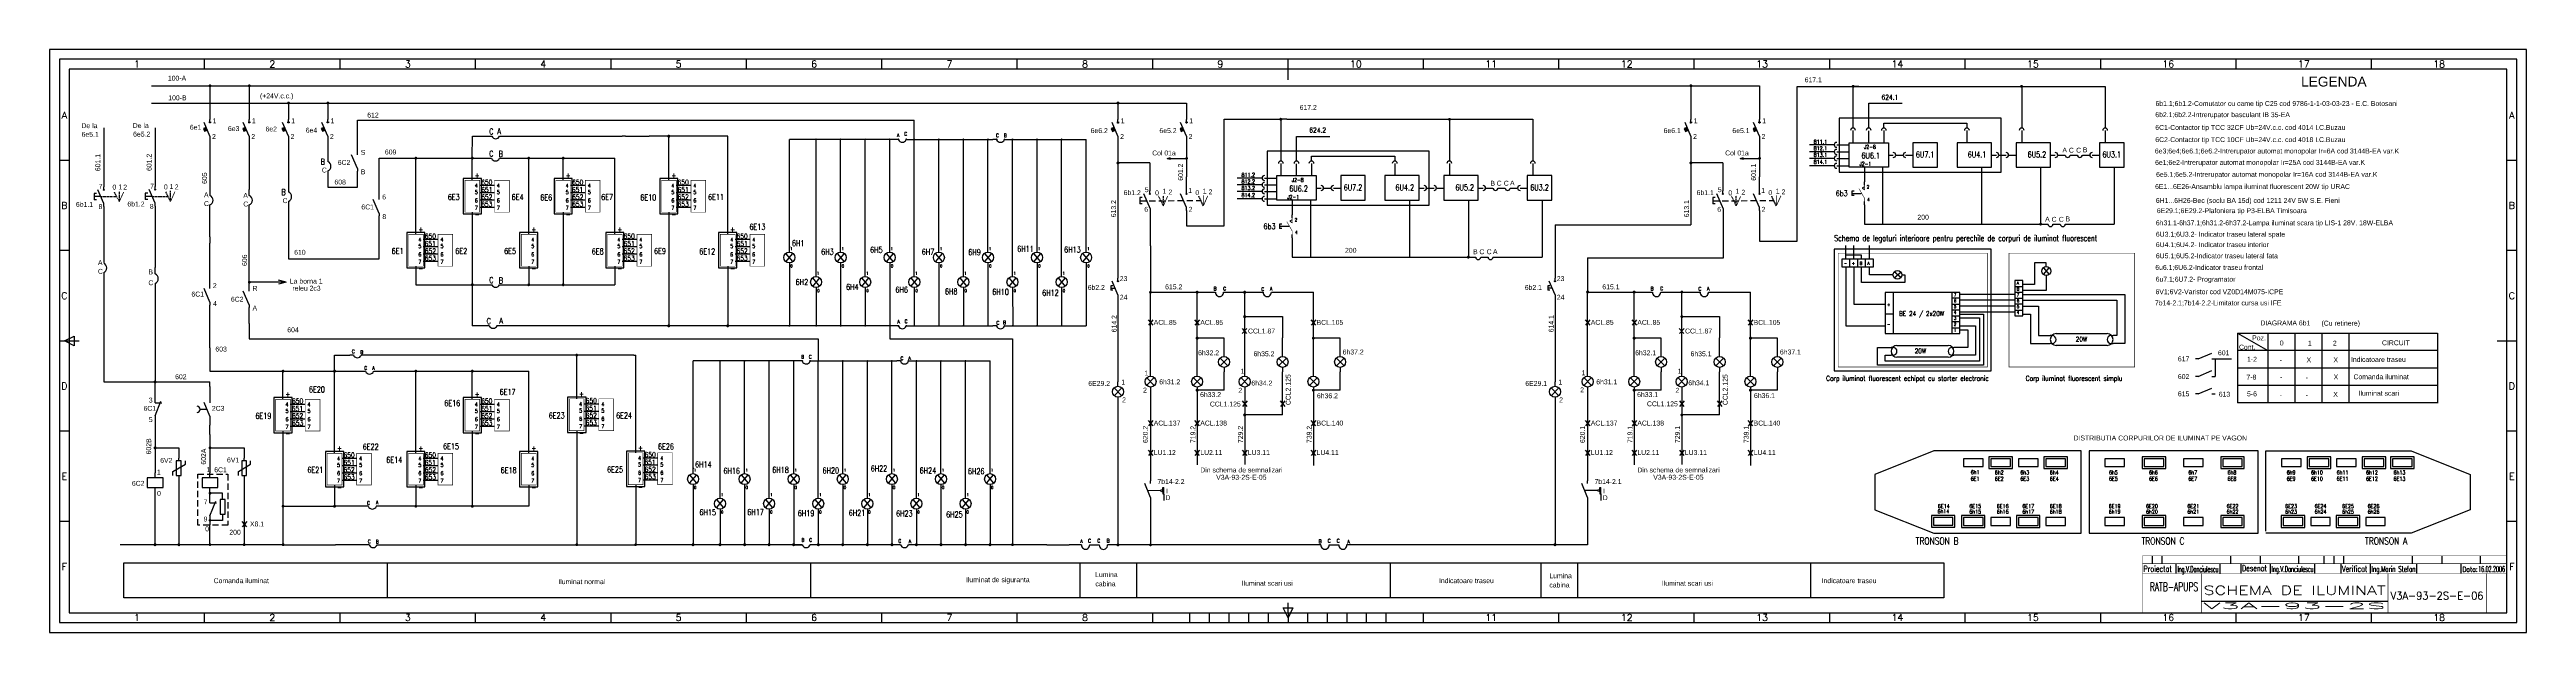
# Model space of a CAD drawing. Header units: millimetres. Extents: x 1956 to 3217, y 2121 to 2418.
import ezdxf
from ezdxf.enums import TextEntityAlignment as Align

# ---------------------------------------------------------------- set-up
doc = ezdxf.new("R2010")
doc.units = ezdxf.units.MM
doc.linetypes.add('DASHED', pattern=[0.75, 0.5, -0.25])
doc.linetypes.add('HIDDEN2', pattern=[4.7625, 3.175, -1.5875])
doc.layers.add('INDICATOR', color=7, linetype='Continuous')
doc.styles.add('ISO', font='SIMPLEX.shx')
doc.styles.add('ROMANS', font='ROMANS.shx', dxfattribs={"width": 0.8})
doc.styles.get("Standard").update_dxf_attribs({"font": 'arial.ttf'})

# ---------------------------------------------------------------- blocks, each defined once
blk = doc.blocks.new('6a4')
at = {"color": 70}
for p, q in [((-1182.1, 287), (-1182.1, 292)), ((-1113.1, 287), (-1113.1, 292)), ((-1044.2, 287), (-1044.2, 292)), ((-975.2, 287), (-975.2, 292)), ((-906.3, 287), (-906.3, 292)), ((-837.3, 287), (-837.3, 292)), ((-768.4, 287), (-768.4, 292)), ((-699.4, 287), (-699.4, 292)), ((-630.5, 281.5), (-630.5, 292)), ((-561.6, 287), (-561.6, 292)), ((-492.6, 287), (-492.6, 292)), ((-423.7, 287), (-423.7, 292)), ((-354.7, 287), (-354.7, 292)), ((-285.8, 287), (-285.8, 292)), ((-216.8, 287), (-216.8, 292)), ((-147.9, 287), (-147.9, 292)), ((-79, 287), (-79, 292)), ((-1251, 240.5), (-1256, 240.5)), ((-5, 240.5), (-10, 240.5)), ((-1251, 194.5), (-1256, 194.5)), ((-5, 194.5), (-10, 194.5)), ((-1256, 148.5), (-1246, 148.5)), ((-1253.5, 148.5), (-1248.5, 151)), ((-1248.5, 146), (-1253.5, 148.5)), ((-1248.5, 151), (-1248.5, 146)), ((-15, 148.5), (-5, 148.5)), ((-1251, 102.5), (-1256, 102.5)), ((-5, 102.5), (-10, 102.5)), ((-1251, 56.5), (-1256, 56.5)), ((-5, 56.5), (-10, 56.5)), ((-630.5, 10), (-630.5, 15)), ((-1182.1, 5), (-1182.1, 10)), ((-1113.1, 5), (-1113.1, 10)), ((-1044.2, 5), (-1044.2, 10)), ((-975.2, 5), (-975.2, 10)), ((-906.3, 5), (-906.3, 10)), ((-837.3, 5), (-837.3, 10)), ((-768.4, 5), (-768.4, 10)), ((-699.4, 5), (-699.4, 10)), ((-680.5, 5), (-680.5, 10)), ((-670.5, 5), (-670.5, 10)), ((-660.5, 5), (-660.5, 10)), ((-650.5, 5), (-650.5, 10)), ((-640.5, 5), (-640.5, 10)), ((-630.5, 7.5), (-633, 12.5)), ((-633, 12.5), (-628, 12.5)), ((-628, 12.5), (-630.5, 7.5)), ((-630.5, 10), (-630.5, 5)), ((-620.5, 5), (-620.5, 10)), ((-610.5, 5), (-610.5, 10)), ((-600.5, 5), (-600.5, 10)), ((-590.5, 5), (-590.5, 10)), ((-580.5, 5), (-580.5, 10)), ((-561.6, 5), (-561.6, 10)), ((-492.6, 5), (-492.6, 10)), ((-423.7, 5), (-423.7, 10)), ((-354.7, 5), (-354.7, 10)), ((-285.8, 5), (-285.8, 10)), ((-216.8, 5), (-216.8, 10)), ((-147.9, 5), (-147.9, 10)), ((-79, 5), (-79, 10))]:
    blk.add_line(p, q, dxfattribs=at)
at = {"color": 240}
for points in [[(0, 0), (0, 297), (-1261, 297), (-1261, 0)], [(-5, 5), (-5, 292), (-1256, 292), (-1256, 5)]]:
    blk.add_lwpolyline(points, close=True, dxfattribs=at)
at = {"color": 70}
blk.add_lwpolyline([(-1251, 287), (-1251, 10), (-10, 10), (-10, 287)], close=True, dxfattribs=at)
at = {"color": 50, "style": 'ISO'}
for s, p in [('1', (-1216.5, 289.6)), ('2', (-1147.6, 289.6)), ('3', (-1078.6, 289.6)), ('4', (-1009.7, 289.6)), ('5', (-940.8, 289.6)), ('6', (-871.8, 289.6)), ('7', (-802.9, 289.6)), ('8', (-733.9, 289.6)), ('9', (-665, 289.6)), ('10', (-596, 289.6)), ('11', (-527.1, 289.6)), ('12', (-458.1, 289.6)), ('13', (-389.2, 289.6)), ('14', (-320.3, 289.6)), ('15', (-251.3, 289.6)), ('16', (-182.4, 289.6)), ('17', (-113.4, 289.6)), ('18', (-44.5, 289.6)), ('A', (-1253.5, 263.5)), ('A', (-7.5, 263.5)), ('B', (-1253.5, 217.5)), ('B', (-7.5, 217.5)), ('C', (-1253.5, 171.5)), ('C', (-7.5, 171.5)), ('D', (-1253.5, 125.5)), ('D', (-7.5, 125.5)), ('E', (-1253.5, 79.5)), ('E', (-7.5, 79.5)), ('F', (-1253.5, 33.5)), ('F', (-7.5, 33.5)), ('1', (-1216.5, 7.6)), ('2', (-1147.6, 7.6)), ('3', (-1078.6, 7.6)), ('4', (-1009.7, 7.6)), ('5', (-940.8, 7.6)), ('6', (-871.8, 7.6)), ('7', (-802.9, 7.6)), ('8', (-733.9, 7.6)), ('11', (-527.1, 7.6)), ('12', (-458.1, 7.6)), ('13', (-389.2, 7.6)), ('14', (-320.3, 7.6)), ('15', (-251.3, 7.6)), ('16', (-182.4, 7.6)), ('17', (-113.4, 7.6)), ('18', (-44.5, 7.6))]:
    blk.add_text(s, height=3.5, dxfattribs=at).set_placement(p, align=Align.MIDDLE)
blk = doc.blocks.new('BILUTA')
at = {"linetype": 'Continuous', "const_width": 0.45, "flags": 128}
blk.add_lwpolyline([(-0.225, 0, 1), (0.225, 0, 1)], format="xyb", close=True, dxfattribs=at)
blk = doc.blocks.new('BUT-REV')
at = {"linetype": 'Continuous'}
for p, q in [((0, -2.5), (0, 0)), ((-9.4, -6.9), (-9.4, -10.1)), ((-7.7, -6.9), (-9.4, -6.9)), ((-9.4, -8.5), (-2.3, -8.5)), ((-7.7, -10.1), (-9.4, -10.1)), ((0, -3.6), (-1.7, -4.6)), ((-1.7, -4.6), (0, -5.7)), ((0, -17), (0, -14.5))]:
    blk.add_line(p, q, dxfattribs=at)
at = {"linetype": 'Continuous', "const_width": 0.4, "flags": 128}
blk.add_lwpolyline([(0, -12), (-4, -5)], dxfattribs=at)
at = {"linetype": 'Continuous', "const_width": 0.4}
for points in [[(0, -5.7), (0, -2.5)], [(0, -14.5), (0, -12)]]:
    blk.add_lwpolyline(points, dxfattribs=at)
at = {"linetype": 'Continuous', "style": 'ROMANS', "width": 0.8}
blk.add_attdef('P1', text='', height=4, dxfattribs=at).set_placement((-12.4, -8.5), align=Align.MIDDLE_RIGHT)
for tag, p in [('1', (1.8, -5)), ('2', (2.1, -14.3))]:
    blk.add_attdef(tag, p, '', height=2.5, dxfattribs=at)
blk = doc.blocks.new('indic-el')
at = {"layer": 'INDICATOR', "color": 1}
for p, q in [((-180, 25), (-180, 29)), ((-175, 25), (-175, 29)), ((-140, 25), (-140, 29)), ((-125, 25), (-125, 29)), ((-105.5, 25), (-105.5, 29)), ((-87.5, 25), (-87.5, 29)), ((-82.5, 25), (-82.5, 29)), ((-47.5, 25), (-47.5, 29)), ((-32.5, 25), (-32.5, 29)), ((-13, 25), (-13, 29)), ((-167.9, 20), (-167.9, 25)), ((-145.4, 19.8), (-145.4, 24.8)), ((-134.7, 20.1), (-134.7, 25.1)), ((-119.9, 20), (-119.9, 25)), ((-97.2, 20), (-97.2, 25)), ((-83.8, 20), (-83.8, 25)), ((-69, 20), (-69, 25)), ((-45.3, 20), (-45.3, 25)), ((-22.8, 20), (-22.8, 25)), ((-155, 6), (-60, 6))]:
    blk.add_line(p, q, dxfattribs=at)
at = {"layer": 'INDICATOR'}
blk.add_line((-92.5, 25), (-92.5, 29), dxfattribs=at)
at = {"layer": 'INDICATOR', "const_width": 0.3, "flags": 128}
for points in [[(0, 29), (-185, 29), (-185, 0)], [(0, 25), (-185, 25)], [(0, 20), (-185, 20)], [(-155, 0), (-155, 20)], [(-60, 0), (-60, 20)], [(-10, 0), (-10, 20)]]:
    blk.add_lwpolyline(points, dxfattribs=at)
at = {"layer": 'INDICATOR', "color": 1, "style": 'ROMANS', "width": 0.8}
for s, height, p in [('Proiectat', 3, (-184.5, 20.9)), ('Desenat', 3, (-134.4, 21.2)), ('Verificat', 3, (-83.5, 20.9)), ('Data:', 2.5, (-22.1, 20.9))]:
    blk.add_text(s, height=height, dxfattribs=at).set_placement(p)
at = {"layer": 'INDICATOR', "style": 'ROMANS', "width": 0.570908}
blk.add_text('RATB-APUPS', height=4.5, dxfattribs=at).set_placement((-181.3, 11), (-156.7, 11), align=Align.FIT)
at = {"layer": 'INDICATOR', "color": 1, "style": 'ROMANS'}
for tag, height, width, p, p2 in [('PROIECTAT', 3, 0.908325, (-167.1, 20.7), (-146.2, 20.7)), ('NUME_DESEN', 4.5, 2.080219, (-153.9, 9.2), (-61.2, 9.2)), ('DESENAT', 3, 1.116423, (-119.3, 20.8), (-97.9, 20.8)), ('VERIFICAT', 3, 1.074468, (-68.3, 20.8), (-45.9, 20.8)), ('DATA', 3, 1.321041, (-14, 20.8), (-0.5, 20.8)), ('ANS', 3, 11.421134, (-154, 2), (-61, 2)), ('NUMAR', 4, 2.383056, (-58.6, 6.8), (-11.4, 6.8))]:
    blk.add_attdef(tag, text='', height=height, dxfattribs=dict(at, width=width)).set_placement(p, p2, align=Align.FIT)

msp = doc.modelspace()

# ---------------------------------------------------------------- hatches: boundary and pattern name
for points in [[(2523.2, 2194.7), (2522.6, 2194.7), (2522.6, 2193), (2523.2, 2193)], [(2745.7, 2194.7), (2745.1, 2194.7), (2745.1, 2193.1), (2745.7, 2193.1)], [(2523.2, 2193), (2522.6, 2193), (2522.6, 2191.4), (2523.2, 2191.4)], [(2745.7, 2193.1), (2745.1, 2193.1), (2745.1, 2191.4), (2745.7, 2191.4)]]:
    msp.add_hatch(color=1).paths.add_polyline_path(points)

# ---------------------------------------------------------------- linework, layer by layer
at = {"color": 1}
for p, q in [((2007.8, 2399.3), (2481, 2399.3)), ((2037.5, 2399.3), (2037.5, 2382.1)), ((2057.5, 2399.3), (2057.5, 2382.1)), ((2481, 2399.3), (2550.2, 2399.3)), ((2550.2, 2399.3), (2826.4, 2399.3)), ((2791.5, 2399.3), (2791.5, 2382.1)), ((2826.4, 2399.3), (2826.4, 2382.1)), ((2845.6, 2399), (3002.4, 2399)), ((2845.6, 2352.8), (2845.6, 2399)), ((2874, 2399), (2874, 2377.8)), ((2877, 2399), (2874, 2399)), ((2959.9, 2399), (2959.9, 2377.8)), ((3002.4, 2399), (3002.4, 2377.8)), ((2007.8, 2390.5), (2324.8, 2390.5)), ((2077.5, 2390.5), (2077.5, 2382.1)), ((2097.5, 2390.5), (2097.5, 2382.1)), ((2324.8, 2390.5), (2457.5, 2390.5)), ((2457.5, 2390.5), (2534.7, 2390.5)), ((2499.8, 2390.5), (2499.8, 2382.1)), ((2534.7, 2390.5), (2534.7, 2382.1)), ((2882, 2390.4), (2899, 2390.4)), ((2882, 2377.8), (2882, 2390.4)), ((1983.5, 2377.8), (1983.5, 2347.8)), ((2009.6, 2377.9), (2009.6, 2347.9)), ((2037.5, 2373.6), (2034.5, 2380.6)), ((2036.9, 2380.8), (2038.2, 2380.8)), ((2037.5, 2380.8), (2037.5, 2382.1)), ((2037.5, 2373.6), (2037.5, 2372.1)), ((2037.5, 2372.1), (2037.5, 2343.6)), ((2057.5, 2373.6), (2054.5, 2380.6)), ((2056.9, 2380.8), (2058.2, 2380.8)), ((2057.5, 2380.8), (2057.5, 2382.1)), ((2057.5, 2373.6), (2057.5, 2372.1)), ((2057.5, 2372.1), (2057.5, 2346.4)), ((2077.5, 2373.6), (2074.5, 2380.6)), ((2076.9, 2380.8), (2078.2, 2380.8)), ((2077.5, 2380.8), (2077.5, 2382.1)), ((2077.5, 2373.6), (2077.5, 2372.1)), ((2077.5, 2372.1), (2077.5, 2345.2)), ((2097.5, 2373.6), (2094.5, 2380.6)), ((2096.9, 2380.8), (2098.2, 2380.8)), ((2097.5, 2380.8), (2097.5, 2382.1)), ((2097.5, 2373.6), (2097.5, 2372.1)), ((2097.5, 2372.1), (2097.5, 2360.7)), ((2112.6, 2381.8), (2324.8, 2381.8)), ((2112.6, 2373.8), (2112.6, 2381.8)), ((2112.6, 2365.7), (2112.6, 2373.8)), ((2171.1, 2362.7), (2171.2, 2373.6)), ((2171.2, 2373.6), (2181, 2373.6)), ((2185, 2373.6), (2199.9, 2373.6)), ((2199.9, 2373.6), (2213.4, 2373.6)), ((2213.4, 2373.6), (2247.4, 2373.6)), ((2249, 2373.6), (2247.4, 2373.6)), ((2249, 2373.6), (2253.4, 2373.6)), ((2253.4, 2373.6), (2261.1, 2373.6)), ((2301.1, 2373.6), (2261.1, 2373.6)), ((2271.1, 2351.1), (2271.1, 2373.6)), ((2301.1, 2323.6), (2301.1, 2373.6)), ((2324.8, 2381.8), (2383.6, 2381.8)), ((2386.1, 2372), (2332.5, 2372)), ((2332.5, 2317), (2332.5, 2372)), ((2346.1, 2304.5), (2346.1, 2372)), ((2358.6, 2317), (2358.6, 2372)), ((2371.1, 2304.5), (2371.1, 2372)), ((2383.6, 2381.8), (2396.1, 2381.8)), ((2383.6, 2317), (2383.6, 2372)), ((2387.8, 2372), (2386.1, 2372)), ((2387.8, 2372.2), (2388.2, 2371.8)), ((2387.8, 2371.8), (2388.2, 2372.2)), ((2392.2, 2372.2), (2391.8, 2371.8)), ((2392.2, 2371.8), (2391.9, 2372.2)), ((2392.2, 2372), (2396.1, 2372)), ((2396.1, 2304.5), (2396.1, 2381.8)), ((2396.1, 2372), (2436.1, 2372)), ((2408.6, 2317), (2408.6, 2372)), ((2421.1, 2304.5), (2421.1, 2372)), ((2433.6, 2317), (2433.6, 2372)), ((2437.8, 2372), (2436.1, 2372)), ((2437.8, 2371.8), (2438.2, 2372.2)), ((2437.8, 2372.2), (2438.2, 2371.8)), ((2442.2, 2372.2), (2441.8, 2371.8)), ((2442.2, 2371.8), (2441.9, 2372.2)), ((2442.2, 2372), (2446.1, 2372)), ((2446.1, 2304.5), (2446.1, 2372)), ((2446.1, 2372), (2483.6, 2372)), ((2458.6, 2317), (2458.6, 2372)), ((2471.1, 2304.5), (2471.1, 2372)), ((2483.6, 2317), (2483.6, 2372)), ((2499.8, 2373.6), (2496.8, 2380.6)), ((2499.2, 2380.8), (2500.4, 2380.8)), ((2499.8, 2380.8), (2499.8, 2382.1)), ((2499.8, 2373.6), (2499.8, 2372.1)), ((2499.8, 2372.1), (2499.8, 2328.5)), ((2534.7, 2373.6), (2531.7, 2380.6)), ((2534.1, 2380.8), (2535.4, 2380.8)), ((2534.7, 2380.8), (2534.7, 2382.1)), ((2534.7, 2373.6), (2534.7, 2372.1)), ((2534.7, 2372.1), (2534.7, 2352.9)), ((2553.9, 2371.2), (2553.9, 2382.2)), ((2553.9, 2382.2), (2582.3, 2382.2)), ((2553.9, 2352.8), (2553.9, 2371.2)), ((2582.7, 2382.2), (2582.7, 2361)), ((2585.7, 2382.2), (2582.7, 2382.2)), ((2585.7, 2382.2), (2711, 2382.2)), ((2590.7, 2373.5), (2607.7, 2373.5)), ((2590.7, 2361), (2590.7, 2373.5)), ((2668.5, 2382.2), (2668.5, 2361.2)), ((2711, 2382.2), (2711, 2361)), ((2791.5, 2373.6), (2788.5, 2380.6)), ((2790.9, 2380.8), (2792.1, 2380.8)), ((2791.5, 2380.8), (2791.5, 2382.1)), ((2791.5, 2373.6), (2791.5, 2372.1)), ((2791.5, 2372.1), (2791.5, 2328.5)), ((2826.4, 2373.6), (2823.4, 2380.6)), ((2825.8, 2380.8), (2827.1, 2380.8)), ((2826.4, 2380.8), (2826.4, 2382.1)), ((2826.4, 2373.6), (2826.4, 2372.1)), ((2826.4, 2372.1), (2826.4, 2352.9)), ((2949.5, 2382.8), (2867, 2382.8)), ((2867, 2382.8), (2867, 2355.3)), ((2874, 2376.5), (2874, 2370.3)), ((2882, 2370.3), (2882, 2376.4)), ((2889.7, 2380.3), (2932, 2380.3)), ((2889.7, 2377.8), (2889.7, 2380.3)), ((2889.7, 2376.5), (2889.7, 2370.3)), ((2932, 2380.3), (2932, 2377.8)), ((2932, 2376.5), (2932, 2370.3)), ((2949.5, 2355.3), (2949.5, 2382.8)), ((2959.9, 2376.5), (2959.9, 2370.3)), ((3002.4, 2376.5), (3002.4, 2370.3)), ((2112.6, 2357.1), (2109.6, 2364.1)), ((2112.6, 2364.1), (2112.6, 2365.7)), ((2123.6, 2362.4), (2180.9, 2362.4)), ((2123.6, 2351.1), (2123.6, 2362.4)), ((2142.4, 2323.6), (2142.4, 2362.4)), ((2171.1, 2351.1), (2171.1, 2362.4)), ((2184.9, 2362.4), (2243.6, 2362.4)), ((2199.9, 2323.6), (2199.9, 2362.4)), ((2217.4, 2351.1), (2217.4, 2362.4)), ((2243.6, 2323.6), (2243.6, 2362.4)), ((2516, 2360), (2499.8, 2360)), ((2516, 2360), (2516, 2345.7)), ((2524.8, 2362.3), (2526.6, 2362.7)), ((2524.8, 2362.3), (2534.7, 2362.3)), ((2524.8, 2362.3), (2526.6, 2361.9)), ((2658.2, 2366), (2575.7, 2366)), ((2575.7, 2366), (2575.7, 2338.5)), ((2582.7, 2359.7), (2582.7, 2353.5)), ((2590.7, 2353.5), (2590.7, 2359.5)), ((2598.3, 2363.5), (2640.7, 2363.5)), ((2598.3, 2361), (2598.3, 2363.5)), ((2598.3, 2359.7), (2598.3, 2353.5)), ((2640.7, 2363.5), (2640.7, 2361)), ((2640.7, 2359.7), (2640.7, 2353.5)), ((2658.2, 2338.5), (2658.2, 2366)), ((2668.5, 2359.7), (2668.5, 2353.5)), ((2711, 2359.7), (2711, 2353.5)), ((2807.7, 2360), (2791.5, 2360)), ((2807.7, 2360), (2807.7, 2345.7)), ((2816.5, 2362.3), (2818.3, 2362.7)), ((2816.5, 2362.3), (2826.4, 2362.3)), ((2816.5, 2362.3), (2818.3, 2361.9)), ((2864.5, 2369.2), (2851.8, 2369.2)), ((2864.5, 2365.6), (2851.8, 2365.6)), ((2864.5, 2362.3), (2851.8, 2362.3)), ((2864.5, 2358.5), (2851.8, 2358.5)), ((2865.7, 2369.2), (2872, 2369.2)), ((2865.7, 2365.6), (2872, 2365.6)), ((2865.7, 2362.3), (2872, 2362.3)), ((2865.7, 2358.5), (2872, 2358.5)), ((2892, 2364), (2894.5, 2364)), ((2895.8, 2364), (2899.5, 2364)), ((2900.8, 2364), (2904.5, 2364)), ((2944.5, 2364), (2947, 2364)), ((2948.3, 2364), (2952, 2364)), ((2953.3, 2364), (2957, 2364)), ((2974.5, 2364), (2977, 2364)), ((2978.3, 2364), (2982, 2364)), ((2984.5, 2364), (2988.3, 2364)), ((2990.8, 2364), (2994.5, 2364)), ((2995.8, 2364), (2999.5, 2364)), ((1983.5, 2339.3), (1980.5, 2346.3)), ((1983.5, 2346.6), (1983.5, 2347.8)), ((2009.6, 2339.4), (2006.6, 2346.4)), ((2009.6, 2346.7), (2009.6, 2347.9)), ((2057.5, 2343.4), (2057.5, 2346.4)), ((2097.5, 2355.9), (2097.5, 2347.6)), ((2097.5, 2347.6), (2112.6, 2347.6)), ((2112.6, 2357.1), (2112.6, 2355.7)), ((2112.6, 2347.6), (2112.6, 2355.8)), ((2123.6, 2343), (2123.6, 2351.1)), ((2174.9, 2348.6), (2182.4, 2348.6)), ((2221.1, 2348.6), (2228.6, 2348.6)), ((2274.9, 2348.6), (2282.4, 2348.6)), ((2516, 2344.5), (2516, 2345.7)), ((2534.7, 2345.8), (2534.7, 2352.9)), ((2534.7, 2344.5), (2534.7, 2345.8)), ((2553.9, 2328), (2553.9, 2352.8)), ((2573.2, 2352.3), (2560.5, 2352.3)), ((2573.2, 2348.8), (2560.5, 2348.8)), ((2573.2, 2345.5), (2560.5, 2345.5)), ((2574.4, 2352.3), (2580.7, 2352.3)), ((2574.4, 2348.8), (2580.7, 2348.8)), ((2574.4, 2345.5), (2580.7, 2345.5)), ((2600.7, 2347.2), (2603.2, 2347.2)), ((2604.5, 2347.2), (2608.2, 2347.2)), ((2609.5, 2347.2), (2613.2, 2347.2)), ((2653.2, 2347.2), (2655.7, 2347.2)), ((2657, 2347.2), (2660.7, 2347.2)), ((2662, 2347.2), (2665.7, 2347.2)), ((2683.2, 2347.2), (2685.7, 2347.2)), ((2687, 2347.2), (2690.7, 2347.2)), ((2693.2, 2347.2), (2697, 2347.2)), ((2699.5, 2347.2), (2703.2, 2347.2)), ((2704.5, 2347.2), (2708.2, 2347.2)), ((2807.7, 2344.5), (2807.7, 2345.7)), ((2826.4, 2345.7), (2826.4, 2352.9)), ((2826.4, 2344.5), (2826.4, 2345.7)), ((2845.6, 2320.2), (2845.6, 2352.8)), ((2867, 2355.3), (2949.5, 2355.3)), ((2879.8, 2357.8), (2879.8, 2350.3)), ((2889.1, 2357.8), (2889.1, 2350.3)), ((2889.1, 2350.3), (2889.1, 2328.6)), ((2939.5, 2357.8), (2939.5, 2350.3)), ((2939.5, 2350.3), (2939.5, 2329.1)), ((2969.5, 2357.8), (2969.5, 2350.3)), ((2969.5, 2350.3), (2969.5, 2328.8)), ((3007, 2357.8), (3007, 2350.3)), ((3007, 2350.3), (3007, 2328.8)), ((1978.5, 2344.4), (1978.5, 2341.2)), ((1979.7, 2344.4), (1978.5, 2344.4)), ((1982, 2342.8), (1978.5, 2342.8)), ((1979.7, 2341.2), (1978.5, 2341.2)), ((1983.5, 2337.8), (1983.5, 2339.3)), ((1983.5, 2337.8), (1983.5, 2309.2)), ((2005.9, 2344.6), (2004.6, 2344.6)), ((2004.6, 2344.6), (2004.6, 2341.3)), ((2008.1, 2342.9), (2004.6, 2342.9)), ((2005.9, 2341.3), (2004.6, 2341.3)), ((2009.6, 2337.9), (2009.6, 2339.4)), ((2009.6, 2337.9), (2009.6, 2306.7)), ((2037.5, 2335.3), (2037.5, 2338.6)), ((2037.5, 2330.5), (2037.5, 2335.3)), ((2057.5, 2335.3), (2057.5, 2338.6)), ((2057.5, 2330.5), (2057.5, 2335.3)), ((2077.5, 2340.4), (2077.5, 2311.1)), ((2123.6, 2334.3), (2120.6, 2341.3)), ((2123.6, 2341.3), (2123.6, 2343)), ((2123.6, 2334.3), (2123.6, 2333)), ((2123.6, 2324.9), (2123.6, 2333)), ((2171.1, 2334.9), (2171.1, 2277)), ((2174.9, 2344.9), (2182.4, 2344.9)), ((2174.9, 2341.1), (2182.4, 2341.1)), ((2174.9, 2337.4), (2182.4, 2337.4)), ((2217.4, 2334.9), (2217.4, 2297.9)), ((2221.1, 2344.9), (2228.6, 2344.9)), ((2221.1, 2341.1), (2228.6, 2341.1)), ((2221.1, 2337.4), (2228.6, 2337.4)), ((2271.1, 2334.9), (2271.1, 2277)), ((2274.9, 2344.9), (2282.4, 2344.9)), ((2274.9, 2341.1), (2282.4, 2341.1)), ((2274.9, 2337.4), (2282.4, 2337.4)), ((2511, 2342.4), (2511, 2339.1)), ((2512.2, 2342.4), (2511, 2342.4)), ((2512.2, 2339.1), (2511, 2339.1)), ((2516.3, 2336.4), (2513, 2344.2)), ((2516.3, 2317.8), (2516.3, 2336.4)), ((2534.7, 2337.3), (2531.7, 2344.3)), ((2534.7, 2335.8), (2534.7, 2337.3)), ((2534.7, 2335.8), (2534.7, 2328)), ((2573.2, 2341.7), (2560.5, 2341.7)), ((2574.4, 2341.7), (2580.7, 2341.7)), ((2575.7, 2338.5), (2658.2, 2338.5)), ((2588.5, 2341), (2588.5, 2333.5)), ((2597.8, 2341), (2597.8, 2333.5)), ((2597.8, 2333.5), (2597.8, 2311.8)), ((2648.2, 2341), (2648.2, 2333.5)), ((2648.2, 2333.5), (2648.2, 2312.2)), ((2678.2, 2341), (2678.2, 2333.5)), ((2678.2, 2333.5), (2678.2, 2312)), ((2715.7, 2341), (2715.7, 2333.5)), ((2715.7, 2333.5), (2715.7, 2312)), ((2802.7, 2342.3), (2802.7, 2339.1)), ((2803.9, 2342.3), (2802.7, 2342.3)), ((2803.9, 2339.1), (2802.7, 2339.1)), ((2808, 2336.4), (2804.7, 2344.2)), ((2808, 2311.6), (2808, 2336.4)), ((2826.4, 2337.2), (2823.4, 2344.2)), ((2826.4, 2335.7), (2826.4, 2337.2)), ((2826.4, 2335.7), (2826.4, 2320.2)), ((2879.8, 2338.7), (2879.8, 2328.8)), ((2037.5, 2327.3), (2037.5, 2330.5)), ((2037.5, 2322.4), (2037.5, 2328.9)), ((2037.5, 2322.4), (2037.5, 2319.1)), ((2057.5, 2327.3), (2057.5, 2330.5)), ((2057.5, 2320.9), (2057.5, 2327.3)), ((2057.5, 2314), (2057.5, 2320.9)), ((2123.6, 2311.1), (2123.6, 2324.9)), ((2146.1, 2321.1), (2153.6, 2321.1)), ((2247.4, 2321.1), (2254.9, 2321.1)), ((2304.9, 2321.1), (2312.4, 2321.1)), ((2499.8, 2328.5), (2499.8, 2313.6)), ((2534.7, 2328), (2553.9, 2328)), ((2588.5, 2321.8), (2588.5, 2312)), ((2722.3, 2328.5), (2722.3, 2301.3)), ((2722.3, 2328.5), (2791.5, 2328.5)), ((2879.8, 2328.8), (2969.5, 2328.8)), ((2969.5, 2328.8), (2973.3, 2328.8)), ((2975.8, 2328.8), (2979.5, 2328.8)), ((2982, 2328.8), (3007, 2328.8)), ((2037.5, 2305.7), (2037.5, 2319.1)), ((2057.5, 2304.5), (2057.5, 2314)), ((2077.5, 2311.1), (2123.6, 2311.1)), ((2146.1, 2317.4), (2153.6, 2317.4)), ((2146.1, 2313.6), (2153.6, 2313.6)), ((2146.1, 2309.9), (2153.6, 2309.9)), ((2247.4, 2317.4), (2254.9, 2317.4)), ((2247.4, 2313.6), (2254.9, 2313.6)), ((2247.4, 2309.9), (2254.9, 2309.9)), ((2304.9, 2317.4), (2312.4, 2317.4)), ((2304.9, 2313.6), (2312.4, 2313.6)), ((2304.9, 2309.9), (2312.4, 2309.9)), ((2330.6, 2313.9), (2334.2, 2309.6)), ((2330.7, 2309.6), (2334.3, 2313.9)), ((2332.5, 2317.5), (2332.5, 2317)), ((2332.5, 2314.6), (2332.5, 2317)), ((2332.5, 2309), (2332.5, 2307)), ((2356.8, 2313.9), (2360.4, 2309.6)), ((2356.9, 2309.6), (2360.5, 2313.9)), ((2358.6, 2314.6), (2358.6, 2317)), ((2358.6, 2309), (2358.6, 2307)), ((2381.8, 2313.9), (2385.4, 2309.6)), ((2381.9, 2309.6), (2385.5, 2313.9)), ((2383.6, 2314.6), (2383.6, 2317)), ((2383.6, 2309), (2383.6, 2307)), ((2406.8, 2313.9), (2410.4, 2309.6)), ((2406.9, 2309.6), (2410.5, 2313.9)), ((2408.6, 2314.6), (2408.6, 2317)), ((2408.6, 2309), (2408.6, 2307)), ((2431.8, 2313.9), (2435.4, 2309.6)), ((2431.9, 2309.6), (2435.5, 2313.9)), ((2433.6, 2314.6), (2433.6, 2317)), ((2433.6, 2309), (2433.6, 2307)), ((2456.8, 2313.9), (2460.4, 2309.6)), ((2456.9, 2309.6), (2460.5, 2313.9)), ((2458.6, 2314.6), (2458.6, 2317)), ((2458.6, 2309), (2458.6, 2307)), ((2481.8, 2313.9), (2485.4, 2309.6)), ((2481.9, 2309.6), (2485.5, 2313.9)), ((2483.6, 2314.6), (2483.6, 2317)), ((2483.6, 2309), (2483.6, 2307)), ((2499.8, 2313.6), (2499.8, 2307.3)), ((2516.3, 2317.8), (2516.4, 2311.6)), ((2516.4, 2311.6), (2516.4, 2294.1)), ((2588.5, 2312), (2682, 2312)), ((2684.5, 2312), (2688.2, 2312)), ((2690.7, 2312), (2715.7, 2312)), ((2738.9, 2311.6), (2738.9, 2294.2)), ((2738.9, 2311.6), (2808, 2311.6)), ((2826.4, 2320.2), (2845.6, 2320.2)), ((2870.4, 2311), (2870.4, 2318)), ((2878.4, 2313), (2870.4, 2313)), ((2872.4, 2307), (2872.4, 2311)), ((2874.4, 2311), (2874.4, 2318)), ((2876.4, 2307), (2876.4, 2311)), ((2878.4, 2311), (2878.4, 2313)), ((2880.4, 2307), (2880.4, 2311)), ((2882.4, 2311), (2882.4, 2318)), ((2966.4, 2309), (2966.4, 2298)), ((2972.4, 2309), (2966.4, 2309)), ((2972.4, 2307.1), (2972.4, 2309)), ((1983.5, 2304.1), (1983.5, 2248.4)), ((2009.6, 2303.4), (2009.6, 2306.7)), ((2009.6, 2298.6), (2009.6, 2248.8)), ((2037.5, 2289), (2034.5, 2296)), ((2037.5, 2297.6), (2037.5, 2305.7)), ((2037.5, 2296), (2037.5, 2297.6)), ((2057.5, 2296.3), (2057.5, 2304.5)), ((2076.4, 2299.2), (2057.5, 2299.2)), ((2057.5, 2294.7), (2057.5, 2296.3)), ((2076.4, 2299.2), (2072.4, 2300.3)), ((2076.4, 2299.2), (2072.4, 2298.2)), ((2142.4, 2307.4), (2142.4, 2297.9)), ((2142.4, 2297.9), (2181, 2297.9)), ((2185, 2297.9), (2243.6, 2297.9)), ((2199.9, 2307.4), (2199.9, 2297.9)), ((2243.6, 2307.4), (2243.6, 2297.9)), ((2301.1, 2307.4), (2301.1, 2277)), ((2332.5, 2307), (2332.5, 2276.9)), ((2344.3, 2301.4), (2347.9, 2297.1)), ((2344.4, 2297.1), (2348, 2301.4)), ((2346.1, 2302.1), (2346.1, 2304.5)), ((2346.1, 2296.5), (2346.1, 2294.5)), ((2358.6, 2307), (2358.6, 2277)), ((2369.3, 2301.4), (2372.9, 2297.1)), ((2369.4, 2297.1), (2373, 2301.4)), ((2371.1, 2302.1), (2371.1, 2304.5)), ((2371.1, 2296.5), (2371.1, 2294.5)), ((2383.6, 2307), (2383.6, 2270.4)), ((2394.3, 2301.4), (2397.9, 2297.1)), ((2394.4, 2297.1), (2398, 2301.4)), ((2396.1, 2302.1), (2396.1, 2304.5)), ((2396.1, 2296.5), (2396.1, 2294.5)), ((2408.6, 2307), (2408.6, 2277)), ((2419.3, 2301.4), (2422.9, 2297.1)), ((2419.4, 2297.1), (2423, 2301.4)), ((2421.1, 2302.1), (2421.1, 2304.5)), ((2421.1, 2296.5), (2421.1, 2294.5)), ((2433.6, 2307), (2433.6, 2277)), ((2444.3, 2301.4), (2447.9, 2297.1)), ((2444.4, 2297.1), (2448, 2301.4)), ((2446.1, 2302.1), (2446.1, 2304.5)), ((2446.1, 2296.5), (2446.2, 2277)), ((2458.6, 2307), (2458.6, 2277)), ((2469.3, 2301.4), (2472.9, 2297.1)), ((2469.4, 2297.1), (2473, 2301.4)), ((2471.1, 2302.1), (2471.1, 2304.5)), ((2471.1, 2296.5), (2471.1, 2294.5)), ((2483.6, 2307), (2483.6, 2277)), ((2497.2, 2297.3), (2496.1, 2297.3)), ((2496.1, 2297.3), (2496.1, 2295.2)), ((2496.1, 2296.2), (2498.3, 2296.2)), ((2497.2, 2295.2), (2496.1, 2295.2)), ((2499.8, 2307.3), (2499.8, 2301.2)), ((2499.8, 2300), (2499.8, 2301.2)), ((2718.6, 2297.3), (2718.6, 2295.2)), ((2719.7, 2297.3), (2718.6, 2297.3)), ((2718.6, 2296.3), (2720.8, 2296.3)), ((2719.7, 2295.2), (2718.6, 2295.2)), ((2722.3, 2300), (2722.3, 2301.3)), ((2870.4, 2307), (2870.4, 2277)), ((2874.4, 2307), (2874.4, 2288)), ((2878.4, 2299), (2878.4, 2307)), ((2900.4, 2299), (2878.4, 2299)), ((2882.4, 2303), (2882.4, 2307)), ((2892.4, 2303), (2882.4, 2303)), ((2894.3, 2303), (2892.4, 2303)), ((2898.3, 2301.6), (2894.9, 2304.5)), ((2894.9, 2301.5), (2898.3, 2304.4)), ((2898.8, 2303), (2900.4, 2303)), ((2900.4, 2303), (2900.4, 2299)), ((2960.4, 2300), (2956.4, 2300)), ((2956.4, 2300), (2956.4, 2282)), ((2956.4, 2297), (2960.4, 2297)), ((2960.4, 2282), (2960.4, 2300)), ((2966.4, 2298), (2960.4, 2298)), ((2970.9, 2306.5), (2973.8, 2303.1)), ((2971, 2303.1), (2973.9, 2306.5)), ((2972.4, 2302.6), (2972.4, 2301)), ((2972.4, 2301), (2972.4, 2295)), ((2037.5, 2289), (2037.5, 2287.6)), ((2037.5, 2279.5), (2037.5, 2287.6)), ((2057.5, 2287.7), (2054.5, 2294.7)), ((2057.5, 2287.7), (2057.5, 2286.3)), ((2057.5, 2278.2), (2057.5, 2286.4)), ((2346.1, 2294.5), (2346.1, 2277)), ((2371.1, 2294.5), (2371.1, 2277)), ((2396.1, 2294.5), (2396.1, 2277)), ((2421.1, 2294.5), (2421.1, 2277)), ((2471.1, 2294.5), (2471.1, 2277)), ((2499.8, 2292.7), (2499.8, 2291.2)), ((2499.8, 2291.2), (2499.8, 2263.7)), ((2516.4, 2251.4), (2516.4, 2294.1)), ((2516.4, 2294.1), (2524.6, 2294.1)), ((2524.6, 2294.1), (2549.4, 2294.1)), ((2540.1, 2251.4), (2540.1, 2294.1)), ((2553.6, 2294.1), (2573.7, 2294.1)), ((2564.3, 2251.4), (2564.3, 2294.1)), ((2577.9, 2294.1), (2599.3, 2294.1)), ((2599.3, 2251.4), (2599.3, 2294.1)), ((2722.3, 2292.8), (2722.3, 2291.3)), ((2722.3, 2291.3), (2722.3, 2263.7)), ((2738.9, 2251.4), (2738.9, 2294.2)), ((2738.9, 2294.2), (2747.1, 2294.2)), ((2747.1, 2294.2), (2771.9, 2294.2)), ((2762.6, 2251.4), (2762.6, 2294.2)), ((2776.1, 2294.2), (2796.2, 2294.2)), ((2786.8, 2251.4), (2786.8, 2294.2)), ((2800.4, 2294.2), (2821.8, 2294.2)), ((2821.8, 2251.4), (2821.8, 2294.2)), ((2874.4, 2288), (2890.4, 2288)), ((2894.4, 2283), (2890.4, 2283)), ((2894.4, 2294), (2894.4, 2273)), ((2924.4, 2294), (2924.4, 2273)), ((2928.4, 2291), (2924.4, 2291)), ((2924.4, 2288), (2928.4, 2288)), ((2928.4, 2285), (2924.4, 2285)), ((2956.4, 2293), (2928.4, 2293)), ((2956.4, 2290), (2928.4, 2290)), ((2956.4, 2287), (2928.4, 2287)), ((2956.4, 2284), (2928.4, 2284)), ((2928.4, 2283), (2940.4, 2283)), ((2940.4, 2283), (2940.4, 2257)), ((2960.4, 2294), (2956.4, 2294)), ((2956.4, 2291), (2960.4, 2291)), ((2960.4, 2288), (2956.4, 2288)), ((2956.4, 2285), (2960.4, 2285)), ((2972.4, 2295), (2960.4, 2295)), ((2960.4, 2293), (3012.4, 2293)), ((2960.4, 2290), (3008.4, 2290)), ((2960.4, 2287), (2968.4, 2287)), ((2960.4, 2283), (2964.4, 2283)), ((2964.4, 2283), (2964.4, 2268)), ((2968.4, 2287), (2968.4, 2272)), ((3008.4, 2290), (3008.4, 2272)), ((3012.4, 2293), (3012.4, 2268)), ((2037.5, 2265.8), (2037.5, 2279.5)), ((2057.5, 2278.2), (2057.5, 2270.3)), ((2057.5, 2270.3), (2224.7, 2270.3)), ((2179.7, 2277), (2171.1, 2277)), ((2324.8, 2277), (2183.6, 2277)), ((2224.7, 2270.3), (2324.8, 2270.3)), ((2386.1, 2277), (2324.8, 2277)), ((2324.8, 2270.3), (2347.2, 2270.3)), ((2347.2, 2270.3), (2347.2, 2259.1)), ((2383.6, 2270.4), (2446.1, 2270.4)), ((2387.8, 2277), (2386.1, 2277)), ((2387.8, 2276.8), (2388.2, 2277.2)), ((2387.8, 2277.2), (2388.2, 2276.8)), ((2392.2, 2277.2), (2391.8, 2276.8)), ((2392.2, 2276.8), (2391.9, 2277.2)), ((2392.2, 2277), (2396.1, 2277)), ((2396.1, 2277), (2436.1, 2277)), ((2437.8, 2277), (2436.1, 2277)), ((2437.8, 2277.2), (2438.2, 2276.8)), ((2437.8, 2276.8), (2438.2, 2277.2)), ((2442.2, 2277.2), (2441.8, 2276.8)), ((2442.2, 2276.8), (2441.9, 2277.2)), ((2442.2, 2277), (2446.1, 2277)), ((2446.1, 2277), (2483.6, 2277)), ((2446.1, 2270.4), (2446.1, 2165.5)), ((2515.1, 2280.1), (2517.5, 2277.3)), ((2517.6, 2280.1), (2515.3, 2277.3)), ((2538.8, 2280.1), (2541.2, 2277.3)), ((2541.3, 2280.1), (2539, 2277.3)), ((2553.8, 2270.7), (2540.1, 2270.7)), ((2553.8, 2261.4), (2553.8, 2270.7)), ((2563, 2275.7), (2565.3, 2273)), ((2565.4, 2275.7), (2563.1, 2273)), ((2564.3, 2281.7), (2583.6, 2281.7)), ((2583.6, 2281.7), (2583.6, 2281.7)), ((2583.6, 2281.7), (2583.6, 2270.8)), ((2583.6, 2261.4), (2583.6, 2270.8)), ((2598, 2280.1), (2600.4, 2277.3)), ((2600.5, 2280.1), (2598.2, 2277.3)), ((2612.9, 2270.7), (2599.3, 2270.7)), ((2612.9, 2261.4), (2612.9, 2270.7)), ((2737.6, 2280.1), (2740, 2277.3)), ((2740.1, 2280.1), (2737.8, 2277.3)), ((2761.4, 2280.1), (2763.7, 2277.3)), ((2763.8, 2280.1), (2761.5, 2277.3)), ((2776.3, 2270.7), (2762.6, 2270.7)), ((2776.3, 2261.4), (2776.3, 2270.7)), ((2785.5, 2275.7), (2787.8, 2273)), ((2788, 2275.7), (2785.6, 2273)), ((2786.8, 2281.7), (2806.1, 2281.7)), ((2806.1, 2281.7), (2806.1, 2270.8)), ((2806.1, 2281.7), (2806.1, 2281.7)), ((2806.1, 2261.4), (2806.1, 2270.8)), ((2820.5, 2280.1), (2822.9, 2277.3)), ((2823, 2280.1), (2820.7, 2277.3)), ((2835.5, 2270.7), (2821.8, 2270.7)), ((2835.5, 2261.4), (2835.5, 2270.7)), ((2870.4, 2277), (2890.4, 2277)), ((2924.4, 2282), (2928.4, 2282)), ((2928.4, 2279), (2924.4, 2279)), ((2924.4, 2276), (2928.4, 2276)), ((2928.4, 2281), (2938.4, 2281)), ((2928.4, 2277), (2936.4, 2277)), ((2928.4, 2275), (2932.4, 2275)), ((2932.4, 2275), (2932.4, 2266)), ((2936.4, 2277), (2936.4, 2262)), ((2938.4, 2281), (2938.4, 2259)), ((2956.4, 2282), (2960.4, 2282)), ((2968.4, 2272), (2974.4, 2272)), ((2975.4, 2272), (2974.4, 2272)), ((2977.4, 2273), (3003.4, 2273)), ((3005.4, 2272), (3006.4, 2272)), ((3008.4, 2272), (3006.4, 2272)), ((3069.8, 2273.3), (3171.5, 2273.3)), ((3069.8, 2273.3), (3069.8, 2237.7)), ((3069.8, 2273.3), (3085.2, 2264.4)), ((3085.2, 2273.3), (3085.2, 2237.7)), ((3098.9, 2273.3), (3098.9, 2237.7)), ((3112.7, 2273.3), (3112.7, 2237.7)), ((3126.4, 2273.3), (3126.4, 2237.7)), ((3171.5, 2273.3), (3171.5, 2237.6)), ((2037.5, 2265.8), (2037.5, 2253.9)), ((2101, 2212.1), (2101, 2262.1)), ((2101, 2262.1), (2108.7, 2262.1)), ((2110.4, 2262.1), (2108.7, 2262.1)), ((2110.4, 2262.1), (2110.5, 2262.1)), ((2253.4, 2262.1), (2114.6, 2262)), ((2224.3, 2239.8), (2224.3, 2262.3)), ((2253.4, 2262.1), (2254.3, 2262.1)), ((2254.3, 2212.3), (2254.3, 2262.1)), ((2283.5, 2204.1), (2283.5, 2259.1)), ((2337.2, 2259.1), (2283.5, 2259.1)), ((2297.2, 2191.6), (2297.2, 2259.1)), ((2309.7, 2204.1), (2309.7, 2259.1)), ((2322.2, 2191.6), (2322.2, 2259.1)), ((2334.7, 2204.1), (2334.7, 2259.1)), ((2338.9, 2259.1), (2337.2, 2259.1)), ((2338.9, 2259.4), (2339.3, 2258.9)), ((2338.9, 2258.9), (2339.3, 2259.3)), ((2343.3, 2259.4), (2342.9, 2258.9)), ((2343.3, 2258.9), (2342.9, 2259.3)), ((2343.3, 2259.1), (2347.2, 2259.1)), ((2347.2, 2259.1), (2387.2, 2259.1)), ((2347.2, 2191.6), (2347.2, 2259.1)), ((2359.7, 2204.1), (2359.7, 2259.1)), ((2372.2, 2191.6), (2372.2, 2259.1)), ((2384.7, 2204.1), (2384.7, 2259.1)), ((2388.9, 2259.1), (2387.2, 2259.1)), ((2388.9, 2259.4), (2389.3, 2258.9)), ((2388.9, 2258.9), (2389.3, 2259.3)), ((2393.3, 2259.4), (2392.9, 2258.9)), ((2393.3, 2258.9), (2392.9, 2259.3)), ((2393.3, 2259.1), (2397.2, 2259.1)), ((2397.2, 2191.6), (2397.2, 2259.1)), ((2397.2, 2259.1), (2434.7, 2259.1)), ((2409.7, 2204.1), (2409.7, 2259.1)), ((2422.2, 2191.6), (2422.2, 2259.1)), ((2434.7, 2204.1), (2434.7, 2259.1)), ((2499.8, 2263.7), (2499.8, 2248.4)), ((2555.7, 2256.6), (2551.8, 2260.5)), ((2555.7, 2260.5), (2551.8, 2256.6)), ((2585.6, 2260.6), (2581.6, 2256.6)), ((2585.6, 2256.6), (2581.6, 2260.6)), ((2614.9, 2260.5), (2611, 2256.6)), ((2614.9, 2256.6), (2611, 2260.5)), ((2722.3, 2263.7), (2722.3, 2248.4)), ((2778.2, 2260.6), (2774.3, 2256.6)), ((2778.2, 2256.6), (2774.3, 2260.6)), ((2808.1, 2256.6), (2804.1, 2260.6)), ((2808.1, 2260.6), (2804.1, 2256.6)), ((2837.4, 2256.6), (2833.5, 2260.6)), ((2837.4, 2260.6), (2833.5, 2256.6)), ((2886.4, 2266), (2893.4, 2266)), ((2886.4, 2257), (2886.4, 2266)), ((2890.4, 2262), (2893.4, 2262)), ((2890.4, 2259), (2890.4, 2262)), ((2938.4, 2259), (2890.4, 2259)), ((2894.4, 2266), (2893.4, 2266)), ((2894.4, 2262), (2893.4, 2262)), ((2896.4, 2267), (2922.4, 2267)), ((2922.4, 2261), (2896.4, 2261)), ((2924.4, 2266), (2925.4, 2266)), ((2924.4, 2262), (2925.4, 2262)), ((2932.4, 2266), (2925.4, 2266)), ((2936.4, 2262), (2925.4, 2262)), ((2964.4, 2268), (2974.4, 2268)), ((2975.4, 2268), (2974.4, 2268)), ((3003.4, 2267), (2977.4, 2267)), ((3005.4, 2268), (3006.4, 2268)), ((3012.4, 2268), (3006.4, 2268)), ((3049.7, 2260.1), (3048.4, 2260.1)), ((3049.7, 2260.1), (3056.7, 2263.1)), ((3056.7, 2260.1), (3058.4, 2260.1)), ((3058.4, 2260.1), (3066.7, 2260.1)), ((3058.4, 2260.1), (3058.4, 2251.2)), ((3171.5, 2264.4), (3069.8, 2264.4)), ((1983.5, 2248.4), (2037.5, 2248.4)), ((2009.6, 2237.7), (2009.6, 2248)), ((2037.5, 2253.9), (2068.3, 2253.9)), ((2037.5, 2246), (2037.5, 2248.4)), ((2037.5, 2246), (2037.5, 2237.8)), ((2068.3, 2253.9), (2116.8, 2253.9)), ((2074.7, 2239.6), (2074.7, 2253.9)), ((2120.9, 2253.9), (2199.9, 2253.9)), ((2142.4, 2212.1), (2142.4, 2253.9)), ((2171.1, 2239.6), (2171.1, 2253.9)), ((2199.9, 2212.1), (2199.9, 2253.9)), ((2501.8, 2241.4), (2497.8, 2245.4)), ((2501.8, 2245.4), (2497.8, 2241.4)), ((2499.8, 2246.2), (2499.8, 2248.4)), ((2518.3, 2246.6), (2514.4, 2250.6)), ((2518.3, 2250.6), (2514.4, 2246.6)), ((2516.4, 2245.8), (2516.4, 2243.6)), ((2542.1, 2250.6), (2538.1, 2246.6)), ((2542.1, 2246.6), (2538.1, 2250.6)), ((2540.1, 2245.8), (2540.1, 2243.6)), ((2553.8, 2255.8), (2553.8, 2253.6)), ((2553.8, 2244.2), (2553.8, 2253.6)), ((2566.3, 2246.6), (2562.3, 2250.6)), ((2566.3, 2250.6), (2562.3, 2246.6)), ((2564.3, 2245.8), (2564.3, 2243.6)), ((2583.6, 2255.8), (2583.6, 2253.6)), ((2583.6, 2231.6), (2583.6, 2253.6)), ((2601.3, 2246.6), (2597.3, 2250.6)), ((2601.3, 2250.6), (2597.3, 2246.6)), ((2599.3, 2245.8), (2599.3, 2243.6)), ((2612.9, 2255.8), (2612.9, 2253.6)), ((2612.9, 2244.2), (2612.9, 2253.6)), ((2724.3, 2245.4), (2720.3, 2241.4)), ((2724.3, 2241.4), (2720.3, 2245.4)), ((2722.3, 2246.2), (2722.3, 2248.4)), ((2740.9, 2250.6), (2736.9, 2246.6)), ((2740.9, 2246.6), (2736.9, 2250.6)), ((2738.9, 2245.8), (2738.9, 2243.6)), ((2764.6, 2246.6), (2760.6, 2250.6)), ((2764.6, 2250.6), (2760.6, 2246.6)), ((2762.6, 2245.8), (2762.6, 2243.6)), ((2776.3, 2255.8), (2776.3, 2253.6)), ((2776.3, 2244.2), (2776.3, 2253.6)), ((2788.8, 2250.6), (2784.9, 2246.6)), ((2788.8, 2246.6), (2784.9, 2250.6)), ((2786.8, 2245.8), (2786.8, 2243.6)), ((2806.1, 2255.8), (2806.1, 2253.6)), ((2806.1, 2231.6), (2806.1, 2253.6)), ((2823.8, 2250.6), (2819.8, 2246.6)), ((2823.8, 2246.6), (2819.8, 2250.6)), ((2821.8, 2245.8), (2821.8, 2243.6)), ((2835.5, 2255.8), (2835.5, 2253.6)), ((2835.5, 2244.2), (2835.5, 2253.6)), ((2940.4, 2257), (2886.4, 2257)), ((3049.7, 2251.2), (3048.4, 2251.2)), ((3049.7, 2251.2), (3056.7, 2254.2)), ((3049.7, 2242.3), (3056.7, 2245.3)), ((3056.7, 2251.2), (3058.4, 2251.2)), ((3171.5, 2255.5), (3069.8, 2255.5)), ((3171.5, 2246.6), (3069.8, 2246.6)), ((2009.6, 2231.1), (2012.6, 2238.6)), ((2036, 2234.4), (2032.5, 2234.4)), ((2037.5, 2230.9), (2034.5, 2237.9)), ((2078.5, 2237.1), (2086, 2237.1)), ((2078.5, 2233.4), (2086, 2233.4)), ((2174.9, 2237.1), (2182.4, 2237.1)), ((2174.9, 2233.4), (2182.4, 2233.4)), ((2228, 2237.3), (2235.5, 2237.3)), ((2228, 2233.6), (2235.5, 2233.6)), ((2499.8, 2240.6), (2499.8, 2165.4)), ((2516.4, 2243.6), (2516.4, 2198.1)), ((2553.8, 2244.2), (2540.1, 2244.2)), ((2540.1, 2243.6), (2540.1, 2206.1)), ((2563.1, 2238.7), (2565.4, 2235.9)), ((2565.6, 2238.7), (2563.2, 2235.9)), ((2564.3, 2243.6), (2564.3, 2206.4)), ((2582.3, 2238.7), (2584.7, 2235.9)), ((2584.8, 2238.7), (2582.5, 2235.9)), ((2612.9, 2244.2), (2599.3, 2244.2)), ((2599.3, 2243.6), (2599.3, 2205.9)), ((2722.3, 2240.6), (2722.3, 2165.5)), ((2738.9, 2243.6), (2738.9, 2198.1)), ((2776.3, 2244.2), (2762.6, 2244.2)), ((2762.6, 2243.6), (2762.6, 2206.2)), ((2785.6, 2238.7), (2787.9, 2235.9)), ((2788.1, 2238.7), (2785.7, 2235.9)), ((2786.8, 2243.6), (2786.8, 2206.4)), ((2804.8, 2238.7), (2807.2, 2235.9)), ((2807.3, 2238.7), (2805, 2235.9)), ((2835.5, 2244.2), (2821.8, 2244.2)), ((2821.8, 2243.6), (2821.8, 2205.9)), ((3049.7, 2242.3), (3048.4, 2242.3)), ((3056.7, 2242.3), (3058.4, 2242.3)), ((3171.5, 2237.7), (3069.8, 2237.7)), ((2009.6, 2231.1), (2009.6, 2229.6)), ((2009.6, 2229.6), (2009.6, 2223.3)), ((2009.6, 2223.3), (2009.6, 2205.8)), ((2037.5, 2230.9), (2037.5, 2229.6)), ((2037.5, 2229.6), (2037.5, 2226.4)), ((2037.5, 2221.6), (2037.5, 2226.4)), ((2037.5, 2221.6), (2037.5, 2205.8)), ((2074.7, 2223.4), (2074.7, 2165.5)), ((2078.5, 2229.6), (2086, 2229.6)), ((2078.5, 2225.9), (2086, 2225.9)), ((2171.1, 2223.4), (2171.1, 2185.1)), ((2174.9, 2229.6), (2182.4, 2229.6)), ((2174.9, 2225.9), (2182.4, 2225.9)), ((2224.3, 2223.6), (2224.3, 2165.7)), ((2228, 2229.8), (2235.5, 2229.8)), ((2228, 2226.1), (2235.5, 2226.1)), ((2515.1, 2228.7), (2517.5, 2226)), ((2517.6, 2228.7), (2515.3, 2226)), ((2538.8, 2228.7), (2541.2, 2226)), ((2541.3, 2228.7), (2539, 2226)), ((2583.6, 2231.6), (2564.3, 2231.6)), ((2598, 2228.7), (2600.4, 2226)), ((2600.5, 2228.7), (2598.2, 2226)), ((2737.6, 2228.7), (2740, 2226)), ((2740.1, 2228.7), (2737.8, 2226)), ((2761.4, 2228.7), (2763.7, 2226)), ((2763.8, 2228.7), (2761.5, 2226)), ((2806.1, 2231.6), (2786.8, 2231.6)), ((2820.5, 2228.7), (2822.9, 2226)), ((2823, 2228.7), (2820.7, 2226)), ((2009.6, 2214.8), (2021.7, 2214.8)), ((2021.7, 2214.8), (2021.7, 2209.5)), ((2021.7, 2208.3), (2021.7, 2209.5)), ((2025, 2206.6), (2025, 2208.3)), ((2037.5, 2214.8), (2055, 2214.8)), ((2055, 2214.8), (2055, 2209.5)), ((2055, 2208.3), (2055, 2209.5)), ((2058.2, 2206.6), (2058.2, 2208.3)), ((2104.7, 2209.6), (2112.2, 2209.6)), ((2146.1, 2209.6), (2153.6, 2209.6)), ((2258, 2209.8), (2265.5, 2209.8)), ((2515.1, 2213.7), (2517.5, 2210.9)), ((2517.6, 2213.7), (2515.3, 2210.9)), ((2538.8, 2213.7), (2541.2, 2210.9)), ((2541.3, 2213.7), (2539, 2210.9)), ((2563.1, 2213.7), (2565.4, 2210.9)), ((2565.6, 2213.7), (2563.2, 2210.9)), ((2598, 2213.7), (2600.4, 2210.9)), ((2600.5, 2213.7), (2598.2, 2210.9)), ((2737.6, 2213.7), (2740, 2210.9)), ((2740.1, 2213.7), (2737.8, 2210.9)), ((2761.4, 2213.7), (2763.7, 2210.9)), ((2763.8, 2213.7), (2761.5, 2210.9)), ((2785.6, 2213.7), (2787.9, 2210.9)), ((2788.1, 2213.7), (2785.7, 2210.9)), ((2820.5, 2213.7), (2822.9, 2210.9)), ((2823, 2213.7), (2820.7, 2210.9)), ((2009.6, 2205.8), (2009.6, 2202.1)), ((2009.6, 2199.6), (2009.6, 2202.1)), ((2009.6, 2165.5), (2009.6, 2194.6)), ((2018.7, 2202.7), (2025, 2206.6)), ((2018.7, 2200.7), (2018.7, 2202.7)), ((2021.7, 2200.8), (2021.7, 2165.5)), ((2037.5, 2205.8), (2037.5, 2202.1)), ((2037.5, 2199.6), (2037.5, 2202.1)), ((2037.5, 2188.7), (2037.5, 2194.6)), ((2052, 2202.7), (2058.2, 2206.6)), ((2052, 2200.7), (2052, 2202.7)), ((2055, 2200.8), (2055, 2165.5)), ((2101, 2195.9), (2101, 2185.1)), ((2104.7, 2205.9), (2112.2, 2205.9)), ((2104.7, 2202.1), (2112.2, 2202.1)), ((2104.7, 2198.4), (2112.2, 2198.4)), ((2142.4, 2195.9), (2142.4, 2185.1)), ((2146.1, 2205.9), (2153.6, 2205.9)), ((2146.1, 2202.1), (2153.6, 2202.1)), ((2146.1, 2198.4), (2153.6, 2198.4)), ((2199.9, 2195.9), (2199.9, 2185.1)), ((2254.3, 2196.1), (2254.3, 2165.5)), ((2258, 2206.1), (2265.5, 2206.1)), ((2258, 2202.3), (2265.5, 2202.3)), ((2258, 2198.6), (2265.5, 2198.6)), ((2281.7, 2201), (2285.3, 2196.8)), ((2281.7, 2196.8), (2285.4, 2201)), ((2283.5, 2204.6), (2283.5, 2204.1)), ((2283.5, 2201.7), (2283.5, 2204.1)), ((2283.5, 2196.1), (2283.5, 2194.1)), ((2307.9, 2201), (2311.5, 2196.8)), ((2307.9, 2196.8), (2311.5, 2201)), ((2309.7, 2201.7), (2309.7, 2204.1)), ((2309.7, 2196.1), (2309.7, 2194.1)), ((2332.9, 2201), (2336.5, 2196.8)), ((2332.9, 2196.8), (2336.5, 2201)), ((2334.7, 2201.7), (2334.7, 2204.1)), ((2334.7, 2196.1), (2334.7, 2194.1)), ((2357.9, 2201), (2361.5, 2196.8)), ((2357.9, 2196.8), (2361.5, 2201)), ((2359.7, 2201.7), (2359.7, 2204.1)), ((2359.7, 2196.1), (2359.7, 2194.1)), ((2382.9, 2201), (2386.5, 2196.8)), ((2382.9, 2196.8), (2386.5, 2201)), ((2384.7, 2201.7), (2384.7, 2204.1)), ((2384.7, 2196.1), (2384.7, 2194.1)), ((2407.9, 2201), (2411.5, 2196.8)), ((2407.9, 2196.8), (2411.5, 2201)), ((2409.7, 2201.7), (2409.7, 2204.1)), ((2409.7, 2196.1), (2409.7, 2194.1)), ((2432.9, 2201), (2436.5, 2196.8)), ((2432.9, 2196.8), (2436.5, 2201)), ((2434.7, 2201.7), (2434.7, 2204.1)), ((2434.7, 2196.1), (2434.7, 2194.1)), ((2516.4, 2189.6), (2513.4, 2196.6)), ((2516.4, 2196.6), (2516.4, 2198.1)), ((2522.6, 2193), (2522.6, 2194.7)), ((2522.6, 2194.7), (2523.2, 2194.7)), ((2523.2, 2191.3), (2523.2, 2194.7)), ((2738.9, 2189.6), (2735.9, 2196.6)), ((2738.9, 2196.6), (2738.9, 2198.1)), ((2745.1, 2194.7), (2745.7, 2194.7)), ((2745.1, 2193.1), (2745.1, 2194.7)), ((2745.7, 2191.4), (2745.7, 2194.7)), ((2043.9, 2191.7), (2037.5, 2191.7)), ((2037.5, 2186.9), (2037.5, 2188.7)), ((2037.5, 2180.2), (2040.5, 2187.7)), ((2043.9, 2188.6), (2043.9, 2191.7)), ((2074.7, 2185.1), (2101, 2185.1)), ((2118.1, 2185.1), (2101, 2185.1)), ((2199.9, 2185.1), (2122.2, 2185.1)), ((2283.5, 2194.1), (2283.5, 2165.5)), ((2295.4, 2188.5), (2299, 2184.3)), ((2295.4, 2184.3), (2299, 2188.5)), ((2297.2, 2189.2), (2297.2, 2191.6)), ((2297.2, 2183.6), (2297.2, 2181.6)), ((2297.2, 2181.6), (2297.2, 2165.5)), ((2309.7, 2194.1), (2309.7, 2165.5)), ((2320.4, 2188.5), (2324, 2184.3)), ((2320.4, 2184.3), (2324, 2188.5)), ((2322.2, 2189.2), (2322.2, 2191.6)), ((2322.2, 2183.6), (2322.2, 2181.6)), ((2322.2, 2181.6), (2322.2, 2165.5)), ((2334.7, 2194.1), (2334.7, 2165.5)), ((2345.4, 2188.5), (2349, 2184.3)), ((2345.4, 2184.3), (2349, 2188.5)), ((2347.2, 2189.2), (2347.2, 2191.6)), ((2347.2, 2183.6), (2347.2, 2181.6)), ((2347.2, 2181.6), (2347.2, 2165.5)), ((2359.7, 2194.1), (2359.7, 2165.5)), ((2370.4, 2188.5), (2374, 2184.3)), ((2370.4, 2184.3), (2374, 2188.5)), ((2372.2, 2189.2), (2372.2, 2191.6)), ((2372.2, 2183.6), (2372.2, 2181.6)), ((2372.2, 2181.6), (2372.2, 2165.5)), ((2384.7, 2194.1), (2384.7, 2165.5)), ((2395.4, 2188.5), (2399, 2184.3)), ((2395.4, 2184.3), (2399, 2188.5)), ((2397.2, 2189.2), (2397.2, 2191.6)), ((2397.2, 2183.6), (2397.2, 2181.6)), ((2397.2, 2181.6), (2397.2, 2165.5)), ((2409.7, 2194.1), (2409.7, 2165.5)), ((2420.4, 2188.5), (2424, 2184.3)), ((2420.4, 2184.3), (2424, 2188.5)), ((2422.2, 2189.2), (2422.2, 2191.6)), ((2422.2, 2183.6), (2422.2, 2181.6)), ((2422.2, 2181.6), (2422.2, 2165.5)), ((2434.7, 2194.1), (2434.7, 2165.5)), ((2521.5, 2193), (2514.9, 2193.1)), ((2516.4, 2189.6), (2516.4, 2165.4)), ((2523.2, 2193), (2522.6, 2193)), ((2523.2, 2193), (2522.6, 2193)), ((2522.6, 2193), (2522.6, 2191.4)), ((2522.6, 2191.4), (2523.2, 2191.4)), ((2523.2, 2191.3), (2523.2, 2188)), ((2744, 2193.1), (2737.4, 2193.1)), ((2738.9, 2189.6), (2738.9, 2165.5)), ((2745.1, 2193.1), (2745.1, 2191.4)), ((2745.7, 2193.1), (2745.1, 2193.1)), ((2745.7, 2193.1), (2745.1, 2193.1)), ((2745.1, 2191.4), (2745.7, 2191.4)), ((2745.7, 2191.4), (2745.7, 2188)), ((2037.5, 2180.2), (2037.5, 2178.7)), ((2037.5, 2178.7), (2037.5, 2175.6)), ((2043.9, 2177.9), (2037.5, 2177.9)), ((2037.5, 2165.5), (2037.5, 2175.6)), ((2043.9, 2181.1), (2043.9, 2177.9)), ((2053.8, 2177.3), (2056.1, 2174.6)), ((2056.3, 2177.3), (2053.9, 2174.6)), ((2074.7, 2165.5), (1991.9, 2165.5)), ((1993.6, 2156.3), (2920.2, 2156.3)), ((1993.6, 2138.4), (1993.6, 2156.3)), ((2075.1, 2165.5), (2101.4, 2165.5)), ((2118.5, 2165.5), (2101.4, 2165.5)), ((2122.6, 2165.5), (2254.3, 2165.5)), ((2127.8, 2156.3), (2127.8, 2138.4)), ((2339, 2165.5), (2254.3, 2165.5)), ((2334.7, 2165.5), (2339, 2165.5)), ((2389, 2165.5), (2343.1, 2165.5)), ((2343.3, 2156.3), (2343.3, 2138.4)), ((2463.6, 2165.5), (2393.1, 2165.5)), ((2463.6, 2165.5), (2474.9, 2165.4)), ((2481.2, 2165.4), (2474.9, 2165.4)), ((2480.3, 2156.3), (2480.3, 2138.4)), ((2485.3, 2165.4), (2490.3, 2165.4)), ((2509.3, 2165.4), (2494.4, 2165.4)), ((2603.1, 2165.4), (2509.3, 2165.4)), ((2509.3, 2156.3), (2509.3, 2138.4)), ((2607.3, 2165.5), (2612.3, 2165.4)), ((2738.9, 2165.5), (2616.4, 2165.5)), ((2638.3, 2156.3), (2638.3, 2138.4)), ((2715, 2156.3), (2715, 2138.4)), ((2733.7, 2156.3), (2733.7, 2138.4)), ((2852.3, 2156.3), (2852.3, 2138.4)), ((2920.2, 2156.3), (2920.2, 2138.4)), ((2920.2, 2138.4), (1993.6, 2138.4))]:
    msp.add_line(p, q, dxfattribs=at)
at = {"color": 1, "linetype": 'DASHED'}
for p, q in [((1991.4, 2340.3), (1991.4, 2345.6)), ((2017.5, 2340.4), (2017.5, 2345.7)), ((1982, 2342.8), (1990.1, 2342.8)), ((1991.4, 2340.3), (1988.9, 2345.1)), ((2008.1, 2342.9), (2016.3, 2342.9)), ((2017.5, 2340.4), (2015.1, 2345.2)), ((2522.9, 2338.1), (2520.5, 2342.9)), ((2522.9, 2338.1), (2522.9, 2343.4)), ((2543.3, 2338.2), (2540.9, 2343)), ((2814.6, 2338.1), (2812.2, 2342.9)), ((2814.6, 2338.1), (2814.6, 2343.4)), ((2835, 2338.2), (2832.6, 2343))]:
    msp.add_line(p, q, dxfattribs=at)
at = {"color": 1, "linetype": 'HIDDEN2'}
for p, q in [((2511, 2340.7), (2542.1, 2340.8)), ((2802.7, 2340.7), (2833.8, 2340.8)), ((2031.3, 2175.4), (2031.3, 2201.4)), ((2031.3, 2201.4), (2046.7, 2201.4)), ((2046.7, 2201.4), (2046.7, 2175.4)), ((2046.7, 2175.4), (2031.3, 2175.4))]:
    msp.add_line(p, q, dxfattribs=at)
at = {"color": 2}
for p, q in [((2915.2, 2213.3), (2885.2, 2201.3)), ((2990.2, 2213.3), (2915.2, 2213.3)), ((2990.2, 2171.3), (2990.2, 2213.3)), ((3084.2, 2213.3), (3158.2, 2213.3)), ((3084.2, 2172.3), (3084.2, 2213.3)), ((3158.2, 2213.3), (3188.2, 2201.3)), ((2885.2, 2201.3), (2885.2, 2183.3)), ((3188.2, 2201.3), (3188.2, 2183.3)), ((2885.2, 2183.3), (2915.2, 2171.3)), ((3188.2, 2183.3), (3158.2, 2171.3)), ((2915.2, 2171.3), (2990.2, 2171.3)), ((3158.2, 2171.3), (3084.2, 2171.3))]:
    msp.add_line(p, q, dxfattribs=at)
at = {"color": 1, "const_width": 0.75}
for points in [[(2037.2, 2399.3, 1), (2037.9, 2399.3, 1)], [(2057.2, 2399.3, 1), (2057.9, 2399.3, 1)], [(2791.1, 2399.3, 1), (2791.9, 2399.3, 1)], [(2873.7, 2399, 1), (2874.4, 2399, 1)], [(2959.5, 2399, 1), (2960.2, 2399, 1)], [(2077.2, 2390.5, 1), (2077.9, 2390.5, 1)], [(2097.2, 2390.5, 1), (2097.9, 2390.5, 1)], [(2499.4, 2390.5, 1), (2500.2, 2390.5, 1)], [(2270.7, 2373.6, 1), (2271.5, 2373.6, 1)], [(2582.3, 2382.2, 1), (2583.1, 2382.2, 1)], [(2668.2, 2382.2, 1), (2668.9, 2382.2, 1)], [(2142, 2362.4, 1), (2142.7, 2362.4, 1)], [(2170.7, 2362.4, 1), (2171.5, 2362.4, 1)], [(2199.5, 2362.4, 1), (2200.2, 2362.4, 1)], [(2217, 2362.4, 1), (2217.7, 2362.4, 1)], [(2499.4, 2360, 1), (2500.2, 2360, 1)], [(2534.4, 2362.3, 1), (2535.1, 2362.3, 1)], [(2791.1, 2360, 1), (2791.9, 2360, 1)], [(2826.1, 2362.3, 1), (2826.8, 2362.3, 1)], [(2969.2, 2328.8, 1), (2969.9, 2328.8, 1)], [(2677.8, 2312, 1), (2678.6, 2312, 1)], [(2057.2, 2299.2, 1), (2057.9, 2299.2, 1)], [(2170.7, 2297.9, 1), (2171.5, 2297.9, 1)], [(2199.5, 2297.9, 1), (2200.2, 2297.9, 1)], [(2217, 2297.9, 1), (2217.7, 2297.9, 1)], [(2516, 2294.1, 1), (2516.7, 2294.1, 1)], [(2539.7, 2294.1, 1), (2540.5, 2294.1, 1)], [(2563.9, 2294.1, 1), (2564.7, 2294.1, 1)], [(2563.9, 2281.7, 1), (2564.7, 2281.7, 1)], [(2738.5, 2294.2, 1), (2739.3, 2294.2, 1)], [(2762.2, 2294.2, 1), (2763, 2294.2, 1)], [(2786.5, 2294.2, 1), (2787.2, 2294.2, 1)], [(2786.5, 2281.7, 1), (2787.2, 2281.7, 1)], [(2270.7, 2277, 1), (2271.5, 2277, 1)], [(2300.7, 2277, 1), (2301.5, 2277, 1)], [(2539.7, 2270.7, 1), (2540.5, 2270.7, 1)], [(2598.9, 2270.7, 1), (2599.6, 2270.7, 1)], [(2762.2, 2270.7, 1), (2763, 2270.7, 1)], [(2821.4, 2270.7, 1), (2822.2, 2270.7, 1)], [(2223.9, 2262.1, 1), (2224.6, 2262.1, 1)], [(2009.2, 2248.4, 1), (2010, 2248.4, 1)], [(2074.4, 2253.9, 1), (2075.1, 2253.9, 1)], [(2100.6, 2253.9, 1), (2101.4, 2253.9, 1)], [(2142, 2253.9, 1), (2142.7, 2253.9, 1)], [(2170.7, 2253.9, 1), (2171.5, 2253.9, 1)], [(2539.7, 2244.2, 1), (2540.5, 2244.2, 1)], [(2598.9, 2244.2, 1), (2599.6, 2244.2, 1)], [(2762.2, 2244.2, 1), (2763, 2244.2, 1)], [(2821.4, 2244.2, 1), (2822.2, 2244.2, 1)], [(2563.9, 2231.6, 1), (2564.7, 2231.6, 1)], [(2786.5, 2231.6, 1), (2787.2, 2231.6, 1)], [(2009.2, 2214.8, 1), (2010, 2214.8, 1)], [(2037.2, 2214.8, 1), (2037.9, 2214.8, 1)], [(2037.2, 2191.7, 1), (2037.9, 2191.7, 1)], [(2074.4, 2185.1, 1), (2075.1, 2185.1, 1)], [(2100.6, 2185.1, 1), (2101.4, 2185.1, 1)], [(2142, 2185.1, 1), (2142.7, 2185.1, 1)], [(2170.7, 2185.1, 1), (2171.5, 2185.1, 1)], [(2037.2, 2177.9, -1), (2037.9, 2177.9, -1)], [(2009.2, 2165.5, 1), (2010, 2165.5, 1)], [(2021.3, 2165.5, 1), (2022.1, 2165.5, 1)], [(2037.2, 2165.5, 1), (2037.9, 2165.5, 1)], [(2054.6, 2165.5, 1), (2055.3, 2165.5, 1)], [(2074.4, 2165.5, 1), (2075.1, 2165.5, 1)], [(2223.9, 2165.5, 1), (2224.6, 2165.5, 1)], [(2253.9, 2165.5, 1), (2254.6, 2165.5, 1)], [(2283.1, 2165.5, 1), (2283.9, 2165.5, 1)], [(2296.8, 2165.5, 1), (2297.6, 2165.5, 1)], [(2309.3, 2165.5, 1), (2310.1, 2165.5, 1)], [(2321.8, 2165.5, 1), (2322.6, 2165.5, 1)], [(2334.3, 2165.5, 1), (2335.1, 2165.5, 1)], [(2346.8, 2165.5, 1), (2347.6, 2165.5, 1)], [(2359.3, 2165.5, 1), (2360.1, 2165.5, 1)], [(2371.8, 2165.5, 1), (2372.6, 2165.5, 1)], [(2384.3, 2165.5, 1), (2385.1, 2165.5, 1)], [(2396.8, 2165.5, 1), (2397.6, 2165.5, 1)], [(2409.3, 2165.5, 1), (2410.1, 2165.5, 1)], [(2421.8, 2165.5, 1), (2422.6, 2165.5, 1)], [(2434.3, 2165.5, 1), (2435.1, 2165.5, 1)], [(2445.8, 2165.5, 1), (2446.5, 2165.5, 1)], [(2499.4, 2165.4, 1), (2500.2, 2165.4, 1)], [(2516, 2165.4, 1), (2516.7, 2165.4, 1)], [(2721.9, 2165.5, 1), (2722.7, 2165.5, 1)]]:
    msp.add_lwpolyline(points, format="xyb", close=True, dxfattribs=at)
at = {"color": 1, "flags": 128}
for points in [[(2036.2, 2376.7), (2035.6, 2378.1), (2034.2, 2377.5), (2034.8, 2376.1)], [(2056.2, 2376.7), (2055.6, 2378.1), (2054.2, 2377.5), (2054.8, 2376.1)], [(2076.2, 2376.7), (2075.6, 2378.1), (2074.2, 2377.5), (2074.8, 2376.1)], [(2096.2, 2376.7), (2095.6, 2378.1), (2094.2, 2377.5), (2094.8, 2376.1)], [(2498.5, 2376.7), (2497.8, 2378.1), (2496.4, 2377.5), (2497, 2376)], [(2533.4, 2376.7), (2532.8, 2378.1), (2531.4, 2377.5), (2532, 2376)], [(2790.2, 2376.7), (2789.5, 2378.1), (2788.1, 2377.5), (2788.8, 2376)], [(2825.1, 2376.7), (2824.5, 2378.1), (2823.1, 2377.5), (2823.7, 2376)], [(2892, 2370.3), (2892, 2357.8), (2872, 2357.8), (2872, 2370.3)], [(2904.5, 2370.3), (2904.5, 2357.8), (2917, 2357.8), (2917, 2370.3)], [(2927, 2370.3), (2927, 2357.8), (2944.5, 2357.8), (2944.5, 2370.3)], [(2957, 2370.3), (2957, 2357.8), (2974.5, 2357.8), (2974.5, 2370.3)], [(2999.5, 2370.3), (2999.5, 2357.8), (3012, 2357.8), (3012, 2370.3)], [(2175.8, 2334), (2175.8, 2352), (2166.5, 2352), (2166.5, 2334)], [(2222, 2334), (2222, 2352), (2212.7, 2352), (2212.7, 2334)], [(2275.8, 2334), (2275.8, 2352), (2266.5, 2352), (2266.5, 2334)], [(2600.7, 2353.5), (2600.7, 2341), (2580.7, 2341), (2580.7, 2353.5)], [(2613.2, 2353.5), (2613.2, 2341), (2625.7, 2341), (2625.7, 2353.5)], [(2635.7, 2353.5), (2635.7, 2341), (2653.2, 2341), (2653.2, 2353.5)], [(2665.7, 2353.5), (2665.7, 2341), (2683.2, 2341), (2683.2, 2353.5)], [(2708.2, 2353.5), (2708.2, 2341), (2720.7, 2341), (2720.7, 2353.5)], [(2147, 2306.5), (2147, 2324.5), (2137.7, 2324.5), (2137.7, 2306.5)], [(2204.5, 2306.5), (2204.5, 2324.5), (2195.2, 2324.5), (2195.2, 2306.5)], [(2248.3, 2306.5), (2248.3, 2324.5), (2239, 2324.5), (2239, 2306.5)], [(2305.8, 2306.5), (2305.8, 2324.5), (2296.5, 2324.5), (2296.5, 2306.5)], [(2944.4, 2254), (2944.4, 2316), (2864.4, 2316), (2864.4, 2254)], [(2868.4, 2311), (2868.4, 2307), (2884.4, 2307), (2884.4, 2311)], [(2928.4, 2273), (2928.4, 2294), (2890.4, 2294), (2890.4, 2273)], [(2079.4, 2222.5), (2079.4, 2240.5), (2070.1, 2240.5), (2070.1, 2222.5)], [(2175.8, 2222.5), (2175.8, 2240.5), (2166.5, 2240.5), (2166.5, 2222.5)], [(2229, 2222.7), (2229, 2240.7), (2219.6, 2240.7), (2219.6, 2222.7)], [(2022.9, 2200.8), (2022.9, 2208.3), (2020.4, 2208.3), (2020.4, 2200.8)], [(2056.2, 2200.8), (2056.2, 2208.3), (2053.7, 2208.3), (2053.7, 2200.8)], [(2105.7, 2195), (2105.7, 2213), (2096.4, 2213), (2096.4, 2195)], [(2147, 2195), (2147, 2213), (2137.7, 2213), (2137.7, 2195)], [(2204.5, 2195), (2204.5, 2213), (2195.2, 2213), (2195.2, 2195)], [(2259, 2195.2), (2259, 2213.2), (2249.6, 2213.2), (2249.6, 2195.2)], [(2013.7, 2194.6), (2013.7, 2199.6), (2005.6, 2199.6), (2005.6, 2194.6)], [(2041.6, 2194.6), (2041.6, 2199.6), (2033.5, 2199.6), (2033.5, 2194.6)], [(2045.2, 2181.1), (2045.2, 2188.6), (2042.7, 2188.6), (2042.7, 2181.1)]]:
    msp.add_lwpolyline(points, close=True, dxfattribs=at)
at = {"color": 1, "const_width": 0.4, "flags": 128}
for points in [[(2017.5, 2340.4), (2019.7, 2345.4)], [(1991.4, 2340.3), (1993.6, 2345.2)], [(2522.9, 2338.1), (2525.1, 2343.1)], [(2543.3, 2338.2), (2545.5, 2343.2)], [(2814.6, 2338.1), (2816.8, 2343)], [(2835, 2338.2), (2837.3, 2343.2)]]:
    msp.add_lwpolyline(points, dxfattribs=at)
at = {"color": 1, "flags": 128}
for points, const_width in [([(2167.4, 2351.1), (2167.4, 2334.9), (2174.9, 2334.9), (2174.9, 2351.1)], 0.3), ([(2182.4, 2351.1), (2182.4, 2334.9), (2189.9, 2334.9), (2189.9, 2351.1)], 0.3), ([(2213.6, 2351.1), (2213.6, 2334.9), (2221.1, 2334.9), (2221.1, 2351.1)], 0.3), ([(2228.6, 2351.1), (2228.6, 2334.9), (2236.1, 2334.9), (2236.1, 2351.1)], 0.3), ([(2267.4, 2351.1), (2267.4, 2334.9), (2274.9, 2334.9), (2274.9, 2351.1)], 0.3), ([(2282.4, 2351.1), (2282.4, 2334.9), (2289.9, 2334.9), (2289.9, 2351.1)], 0.3), ([(2138.6, 2323.6), (2138.6, 2307.4), (2146.1, 2307.4), (2146.1, 2323.6)], 0.3), ([(2153.6, 2323.6), (2153.6, 2307.4), (2161.1, 2307.4), (2161.1, 2323.6)], 0.3), ([(2196.1, 2323.6), (2196.1, 2307.4), (2203.6, 2307.4), (2203.6, 2323.6)], 0.3), ([(2239.9, 2323.6), (2239.9, 2307.4), (2247.4, 2307.4), (2247.4, 2323.6)], 0.3), ([(2254.9, 2323.6), (2254.9, 2307.4), (2262.4, 2307.4), (2262.4, 2323.6)], 0.3), ([(2297.4, 2323.6), (2297.4, 2307.4), (2304.9, 2307.4), (2304.9, 2323.6)], 0.3), ([(2312.4, 2323.6), (2312.4, 2307.4), (2319.9, 2307.4), (2319.9, 2323.6)], 0.3), ([(2942.4, 2256), (2942.4, 2314), (2866.4, 2314), (2866.4, 2256)], 0.24), ([(2953.4, 2314), (2953.4, 2256), (3017.4, 2256), (3017.4, 2314)], 0.24), ([(2071, 2239.6), (2071, 2223.4), (2078.5, 2223.4), (2078.5, 2239.6)], 0.3), ([(2086, 2239.6), (2086, 2223.4), (2093.5, 2223.4), (2093.5, 2239.6)], 0.3), ([(2167.4, 2239.6), (2167.4, 2223.4), (2174.9, 2223.4), (2174.9, 2239.6)], 0.3), ([(2182.4, 2239.6), (2182.4, 2223.4), (2189.9, 2223.4), (2189.9, 2239.6)], 0.3), ([(2220.5, 2239.8), (2220.5, 2223.6), (2228, 2223.6), (2228, 2239.8)], 0.3), ([(2235.5, 2239.8), (2235.5, 2223.6), (2243, 2223.6), (2243, 2239.8)], 0.3), ([(2097.2, 2212.1), (2097.2, 2195.9), (2104.7, 2195.9), (2104.7, 2212.1)], 0.3), ([(2112.2, 2212.1), (2112.2, 2195.9), (2119.7, 2195.9), (2119.7, 2212.1)], 0.3), ([(2138.6, 2212.1), (2138.6, 2195.9), (2146.1, 2195.9), (2146.1, 2212.1)], 0.3), ([(2153.6, 2212.1), (2153.6, 2195.9), (2161.1, 2195.9), (2161.1, 2212.1)], 0.3), ([(2196.1, 2212.1), (2196.1, 2195.9), (2203.6, 2195.9), (2203.6, 2212.1)], 0.3), ([(2250.5, 2212.3), (2250.5, 2196.1), (2258, 2196.1), (2258, 2212.3)], 0.3), ([(2265.5, 2212.3), (2265.5, 2196.1), (2273, 2196.1), (2273, 2212.3)], 0.3)]:
    msp.add_lwpolyline(points, close=True, dxfattribs=dict(at, const_width=const_width))
at = {"color": 1, "const_width": 0.4}
for points in [[(2543.3, 2338.2), (2543.3, 2343.5)], [(2835, 2338.2), (2835, 2343.5)]]:
    msp.add_lwpolyline(points, dxfattribs=at)
at = {"color": 1, "flags": 128}
for points in [[(2499.8, 2292.7), (2496.8, 2299.7)], [(2722.3, 2292.8), (2719.3, 2299.8)], [(2009.6, 2237.7), (2013, 2237.7)], [(2037.5, 2186.9), (2040.9, 2186.9)]]:
    msp.add_lwpolyline(points, dxfattribs=at)
at = {"color": 2, "flags": 128}
for points in [[(2940.2, 2205.3), (2940.2, 2209.3), (2930.2, 2209.3), (2930.2, 2205.3)], [(2943.2, 2210.3), (2943.2, 2204.3), (2955.2, 2204.3), (2955.2, 2210.3)], [(2954.2, 2205.3), (2954.2, 2209.3), (2944.2, 2209.3), (2944.2, 2205.3)], [(2968.2, 2205.3), (2968.2, 2209.3), (2958.2, 2209.3), (2958.2, 2205.3)], [(2971.2, 2210.3), (2971.2, 2204.3), (2983.2, 2204.3), (2983.2, 2210.3)], [(2982.2, 2205.3), (2982.2, 2209.3), (2972.2, 2209.3), (2972.2, 2205.3)], [(3080.2, 2171.3), (3080.2, 2213.3), (2994.2, 2213.3), (2994.2, 2171.3)], [(3012.2, 2205.3), (3012.2, 2209.3), (3002.2, 2209.3), (3002.2, 2205.3)], [(3021.2, 2210.3), (3021.2, 2204.3), (3033.2, 2204.3), (3033.2, 2210.3)], [(3032.2, 2205.3), (3032.2, 2209.3), (3022.2, 2209.3), (3022.2, 2205.3)], [(3052.2, 2205.3), (3052.2, 2209.3), (3042.2, 2209.3), (3042.2, 2205.3)], [(3061.2, 2210.3), (3061.2, 2204.3), (3073.2, 2204.3), (3073.2, 2210.3)], [(3072.2, 2205.3), (3072.2, 2209.3), (3062.2, 2209.3), (3062.2, 2205.3)], [(3102.2, 2205.3), (3102.2, 2209.3), (3092.2, 2209.3), (3092.2, 2205.3)], [(3105.2, 2210.3), (3105.2, 2204.3), (3117.2, 2204.3), (3117.2, 2210.3)], [(3116.2, 2205.3), (3116.2, 2209.3), (3106.2, 2209.3), (3106.2, 2205.3)], [(3130.2, 2205.3), (3130.2, 2209.3), (3120.2, 2209.3), (3120.2, 2205.3)], [(3133.2, 2210.3), (3133.2, 2204.3), (3145.2, 2204.3), (3145.2, 2210.3)], [(3144.2, 2205.3), (3144.2, 2209.3), (3134.2, 2209.3), (3134.2, 2205.3)], [(3147.7, 2210.3), (3147.7, 2204.3), (3159.7, 2204.3), (3159.7, 2210.3)], [(3158.7, 2205.3), (3158.7, 2209.3), (3148.7, 2209.3), (3148.7, 2205.3)], [(2913.9, 2180.4), (2913.9, 2174.4), (2925.9, 2174.4), (2925.9, 2180.4)], [(2924.9, 2175.4), (2924.9, 2179.4), (2914.9, 2179.4), (2914.9, 2175.4)], [(2929.2, 2180.3), (2929.2, 2174.3), (2941.2, 2174.3), (2941.2, 2180.3)], [(2940.2, 2175.3), (2940.2, 2179.3), (2930.2, 2179.3), (2930.2, 2175.3)], [(2954.2, 2175.3), (2954.2, 2179.3), (2944.2, 2179.3), (2944.2, 2175.3)], [(2957.2, 2180.3), (2957.2, 2174.3), (2969.2, 2174.3), (2969.2, 2180.3)], [(2968.2, 2175.3), (2968.2, 2179.3), (2958.2, 2179.3), (2958.2, 2175.3)], [(2982.2, 2175.3), (2982.2, 2179.3), (2972.2, 2179.3), (2972.2, 2175.3)], [(3012.2, 2175.3), (3012.2, 2179.3), (3002.2, 2179.3), (3002.2, 2175.3)], [(3021.2, 2180.3), (3021.2, 2174.3), (3033.2, 2174.3), (3033.2, 2180.3)], [(3032.2, 2175.3), (3032.2, 2179.3), (3022.2, 2179.3), (3022.2, 2175.3)], [(3052.2, 2175.3), (3052.2, 2179.3), (3042.2, 2179.3), (3042.2, 2175.3)], [(3061.2, 2180.3), (3061.2, 2174.3), (3073.2, 2174.3), (3073.2, 2180.3)], [(3072.2, 2175.3), (3072.2, 2179.3), (3062.2, 2179.3), (3062.2, 2175.3)], [(3092, 2180.3), (3092, 2174.3), (3104, 2174.3), (3104, 2180.3)], [(3103, 2175.3), (3103, 2179.3), (3093, 2179.3), (3093, 2175.3)], [(3117, 2175.3), (3117, 2179.3), (3107, 2179.3), (3107, 2175.3)], [(3120, 2180.3), (3120, 2174.3), (3132, 2174.3), (3132, 2180.3)], [(3131, 2175.3), (3131, 2179.3), (3121, 2179.3), (3121, 2175.3)], [(3145, 2175.3), (3145, 2179.3), (3135, 2179.3), (3135, 2175.3)]]:
    msp.add_lwpolyline(points, close=True, dxfattribs=at)
at = {"color": 1}
for centre, radius in [((2037.5, 2380.6), 0.273), ((2057.5, 2380.6), 0.273), ((2077.5, 2380.6), 0.273), ((2097.5, 2380.6), 0.273), ((2388, 2372), 0.152), ((2392.1, 2372), 0.152), ((2438, 2372), 0.152), ((2442.1, 2372), 0.152), ((2499.8, 2380.5), 0.273), ((2534.7, 2380.5), 0.273), ((2791.5, 2380.5), 0.273), ((2826.4, 2380.5), 0.273), ((1983.5, 2346.3), 0.273), ((2009.6, 2346.4), 0.273), ((2516, 2344.2), 0.273), ((2534.7, 2344.2), 0.273), ((2807.7, 2344.2), 0.273), ((2826.4, 2344.2), 0.273), ((2332.5, 2311.8), 2.8), ((2358.6, 2311.8), 2.8), ((2383.6, 2311.8), 2.8), ((2408.6, 2311.8), 2.8), ((2433.6, 2311.8), 2.8), ((2458.6, 2311.8), 2.8), ((2483.6, 2311.8), 2.8), ((2346.1, 2299.3), 2.8), ((2371.1, 2299.3), 2.8), ((2396.1, 2299.3), 2.8), ((2421.1, 2299.3), 2.8), ((2446.1, 2299.3), 2.8), ((2471.1, 2299.3), 2.8), ((2499.8, 2299.7), 0.273), ((2722.3, 2299.7), 0.273), ((2896.6, 2303), 2.24), ((2972.4, 2304.9), 2.24), ((2388, 2277), 0.152), ((2392.1, 2277), 0.152), ((2438, 2277), 0.152), ((2442.1, 2277), 0.152), ((2339, 2259.1), 0.152), ((2343.1, 2259.1), 0.152), ((2389, 2259.1), 0.152), ((2393.1, 2259.1), 0.152), ((2553.8, 2258.6), 2.8), ((2583.6, 2258.6), 2.8), ((2612.9, 2258.6), 2.8), ((2776.3, 2258.6), 2.8), ((2806.1, 2258.6), 2.8), ((2835.5, 2258.6), 2.8), ((2499.8, 2243.4), 2.8), ((2516.4, 2248.6), 2.8), ((2540.1, 2248.6), 2.8), ((2564.3, 2248.6), 2.8), ((2599.3, 2248.6), 2.8), ((2722.3, 2243.4), 2.8), ((2738.9, 2248.6), 2.8), ((2762.6, 2248.6), 2.8), ((2786.8, 2248.6), 2.8), ((2821.8, 2248.6), 2.8), ((2283.5, 2198.9), 2.8), ((2309.7, 2198.9), 2.8), ((2334.7, 2198.9), 2.8), ((2359.7, 2198.9), 2.8), ((2384.7, 2198.9), 2.8), ((2409.7, 2198.9), 2.8), ((2434.7, 2198.9), 2.8), ((2297.2, 2186.4), 2.8), ((2322.2, 2186.4), 2.8), ((2347.2, 2186.4), 2.8), ((2372.2, 2186.4), 2.8), ((2397.2, 2186.4), 2.8), ((2422.2, 2186.4), 2.8), ((2522.1, 2193), 0.559), ((2744.6, 2193.1), 0.559)]:
    msp.add_circle(centre, radius, dxfattribs=at)
for centre, radius, start, end in [((2183, 2374.5), 2.18, 203.689, 336.5614), ((2390, 2372.7), 2.18, 203.689, 336.5614), ((2440, 2372.7), 2.18, 203.689, 336.5614), ((2874, 2376.5), 1.25, 0, 180), ((2882, 2376.5), 1.25, 0, 180), ((2889.7, 2376.5), 1.25, 0, 180), ((2932, 2376.5), 1.25, 0, 180), ((2959.9, 2376.5), 1.25, 0, 180), ((3002.4, 2376.5), 1.25, 0, 180), ((2096.5, 2358.3), 2.62, 293.5091, 66.4909), ((2182.9, 2363.2), 2.18, 203.689, 336.5614), ((2582.7, 2359.7), 1.25, 0, 180), ((2590.7, 2359.7), 1.25, 0, 180), ((2598.3, 2359.7), 1.25, 0, 180), ((2640.7, 2359.7), 1.25, 0, 180), ((2668.5, 2359.7), 1.25, 0, 180), ((2711, 2359.7), 1.25, 0, 180), ((2865.7, 2369.2), 1.25, 90, 270), ((2865.7, 2365.6), 1.25, 90, 270), ((2865.7, 2362.3), 1.25, 90, 270), ((2865.7, 2358.5), 1.25, 90, 270), ((2894.5, 2364), 1.25, 270, 90), ((2900.8, 2364), 1.25, 90, 270), ((2947, 2364), 1.25, 270, 90), ((2952, 2364), 1.25, 270, 90), ((2977, 2364), 1.25, 270, 90), ((2983.3, 2364), 1.25, 180, 0), ((2989.5, 2364), 1.25, 180, 0), ((2995.8, 2364), 1.25, 90, 270), ((2574.4, 2352.3), 1.25, 90, 270), ((2574.4, 2348.8), 1.25, 90, 270), ((2574.4, 2345.5), 1.25, 90, 270), ((2603.2, 2347.2), 1.25, 270, 90), ((2609.5, 2347.2), 1.25, 90, 270), ((2655.7, 2347.2), 1.25, 270, 90), ((2660.7, 2347.2), 1.25, 270, 90), ((2685.7, 2347.2), 1.25, 270, 90), ((2692, 2347.2), 1.25, 180, 0), ((2698.2, 2347.2), 1.25, 180, 0), ((2704.5, 2347.2), 1.25, 90, 270), ((2036.5, 2341), 2.62, 293.5091, 66.4909), ((2056.5, 2341), 2.62, 293.5091, 66.4909), ((2076.5, 2342.8), 2.62, 293.5091, 66.4909), ((2574.4, 2341.7), 1.25, 90, 270), ((2974.5, 2328.8), 1.25, 180, 0), ((2980.8, 2328.8), 1.25, 180, 0), ((1982.4, 2306.5), 2.62, 293.5091, 66.4909), ((2683.2, 2312), 1.25, 180, 0), ((2689.5, 2312), 1.25, 180, 0), ((2008.6, 2301), 2.62, 293.5091, 66.4909), ((2183, 2298.8), 2.18, 203.689, 336.5614), ((2551.5, 2294), 2.1, 174.7903, 4.808), ((2575.8, 2294), 2.1, 174.7903, 4.808), ((2774, 2294), 2.1, 174.7903, 4.808), ((2798.3, 2294), 2.1, 174.7903, 4.808), ((2181.7, 2277.9), 2.18, 203.689, 336.5614), ((2390, 2277.7), 2.18, 203.689, 336.5614), ((2440, 2277.7), 2.18, 203.689, 336.5614), ((2977.4, 2270), 3, 90, 270), ((2975.4, 2270), 2, 270, 90), ((3003.4, 2270), 3, 270, 90), ((3005.4, 2270), 2, 90, 270), ((2112.6, 2262.9), 2.18, 199.5368, 336.5614), ((2341.1, 2259.8), 2.18, 203.689, 336.5614), ((2391.1, 2259.8), 2.18, 203.689, 336.5614), ((2896.4, 2264), 3, 90, 270), ((2894.4, 2264), 2, 270, 90), ((2922.4, 2264), 3, 270, 90), ((2924.4, 2264), 2, 90, 270), ((2118.8, 2254.6), 2.18, 199.2151, 340.7849), ((2030.9, 2234.4), 1.61, 272.3862, 87.6138), ((2120.2, 2185.8), 2.18, 199.2151, 340.7849), ((2120.6, 2166.2), 2.18, 199.2151, 340.7849), ((2341.1, 2166.2), 2.18, 199.2151, 340.7849), ((2391.1, 2166.2), 2.18, 199.2151, 340.7849), ((2483.3, 2165.3), 2.1, 174.7903, 4.808), ((2492.4, 2165.2), 2.1, 174.7903, 6.4223), ((2605.2, 2165.3), 2.1, 174.7903, 4.808), ((2614.3, 2165.3), 2.1, 174.7903, 6.4223)]:
    msp.add_arc(centre, radius, start, end, dxfattribs=at)
for points in [[(2034.8, 2376.1), (2034.2, 2377.5), (2036.2, 2376.7), (2035.6, 2378.1)], [(2054.8, 2376.1), (2054.2, 2377.5), (2056.2, 2376.7), (2055.6, 2378.1)], [(2074.8, 2376.1), (2074.2, 2377.5), (2076.2, 2376.7), (2075.6, 2378.1)], [(2094.8, 2376.1), (2094.2, 2377.5), (2096.2, 2376.7), (2095.6, 2378.1)], [(2497, 2376), (2496.4, 2377.5), (2498.5, 2376.7), (2497.8, 2378.1)], [(2532, 2376), (2531.4, 2377.5), (2533.4, 2376.7), (2532.8, 2378.1)], [(2788.8, 2376), (2788.1, 2377.5), (2790.2, 2376.7), (2789.5, 2378.1)], [(2823.7, 2376), (2823.1, 2377.5), (2825.1, 2376.7), (2824.5, 2378.1)]]:
    msp.add_solid(points, dxfattribs=at)

# ---------------------------------------------------------------- block references
for name, p in [('6a4', (3216.9, 2120.8)), ('BILUTA', (2346.1, 2372)), ('BILUTA', (2358.6, 2372)), ('BILUTA', (2371.1, 2372)), ('BILUTA', (2383.6, 2372)), ('BILUTA', (2396.1, 2372)), ('BILUTA', (2408.6, 2372)), ('BILUTA', (2421.1, 2372)), ('BILUTA', (2433.6, 2372)), ('BILUTA', (2446.1, 2372)), ('BILUTA', (2458.6, 2372)), ('BILUTA', (2471.1, 2372)), ('BILUTA', (2889.1, 2328.8)), ('BILUTA', (2939.5, 2328.8)), ('BILUTA', (2597.8, 2312)), ('BILUTA', (2648.2, 2312)), ('BILUTA', (2332.5, 2277)), ('BILUTA', (2346.1, 2277)), ('BILUTA', (2358.6, 2277)), ('BILUTA', (2371.1, 2277)), ('BILUTA', (2383.6, 2277)), ('BILUTA', (2396.1, 2277)), ('BILUTA', (2408.6, 2277)), ('BILUTA', (2421.1, 2277)), ('BILUTA', (2433.6, 2277)), ('BILUTA', (2446.1, 2277)), ('BILUTA', (2458.6, 2277)), ('BILUTA', (2471.1, 2277)), ('BILUTA', (2297.2, 2259.1)), ('BILUTA', (2309.7, 2259.1)), ('BILUTA', (2322.2, 2259.1)), ('BILUTA', (2334.7, 2259.1)), ('BILUTA', (2347.2, 2259.1)), ('BILUTA', (2359.7, 2259.1)), ('BILUTA', (2372.2, 2259.1)), ('BILUTA', (2384.7, 2259.1)), ('BILUTA', (2397.2, 2259.1)), ('BILUTA', (2409.7, 2259.1)), ('BILUTA', (2422.2, 2259.1))]:
    msp.add_blockref(name, p, dxfattribs=at)
at = {"color": 1, "xscale": 0.6839999999999691, "yscale": 0.6839999999999691, "zscale": 0.6839999999999691}
for p in [(2879.8, 2350.3), (2588.5, 2333.5)]:
    msp.add_blockref('BUT-REV', p, dxfattribs=at).add_auto_attribs({'P1': '6b3', '2': '4', '1': '2'})
at = {"color": 1, "xscale": 0.8000000000000007, "yscale": 0.8000000000000007, "zscale": 0.8000000000000007}
msp.add_blockref('BILUTA', (2870.4, 2313), dxfattribs=at)
at = {"color": 1}
ref = msp.add_blockref('indic-el', (3206.4, 2130.8), dxfattribs=at)
ref.add_attrib('NUME_DESEN', 'SCHEMA DE ILUMINAT', dxfattribs={"layer": 'INDICATOR', "color": 1, "height": 4.5, "style": 'ROMANS', "width": 1.272605}).set_placement((3052.5, 2140), (3145.2, 2140), align=Align.FIT)
ref.add_attrib('ANS', 'V3A-93-2S', dxfattribs={"layer": 'INDICATOR', "color": 1, "height": 3, "style": 'ROMANS', "width": 3.518944}).set_placement((3052.3, 2132.8), (3145.3, 2132.8), align=Align.FIT)
ref.add_attrib('NUMAR', 'V3A-93-2S-E-06', dxfattribs={"layer": 'INDICATOR', "color": 1, "height": 4, "style": 'ROMANS', "width": 0.83729}).set_placement((3147.7, 2137.5), (3195, 2137.5), align=Align.FIT)
ref.add_attrib('DESENAT', 'Ing.V.Danciulescu', dxfattribs={"layer": 'INDICATOR', "color": 1, "height": 3, "style": 'ROMANS', "width": 0.566669}).set_placement((3087.1, 2151.6), (3108.5, 2151.6), align=Align.FIT)
ref.add_attrib('VERIFICAT', 'Ing.Marin Stefan', dxfattribs={"layer": 'INDICATOR', "color": 1, "height": 3, "style": 'ROMANS', "width": 0.612783}).set_placement((3138, 2151.6), (3160.4, 2151.6), align=Align.FIT)
ref.add_attrib('DATA', '16.02.2006', dxfattribs={"layer": 'INDICATOR', "color": 1, "height": 3, "style": 'ROMANS', "width": 0.537373}).set_placement((3192.3, 2151.6), (3205.9, 2151.6), align=Align.FIT)
ref.add_attrib('PROIECTAT', 'Ing.V.Danciulescu', dxfattribs={"layer": 'INDICATOR', "color": 1, "height": 3, "style": 'ROMANS', "width": 0.553941}).set_placement((3039.2, 2151.5), (3060.1, 2151.5), align=Align.FIT)

# ---------------------------------------------------------------- texts
for s, p in [('100-A', (2016.1, 2401.9)), ('617.1', (2849.4, 2401.1)), ('100-B', (2016.3, 2391.9)), ('(+24V.c.c.)', (2063, 2392.9)), ('612', (2117.6, 2383.1)), ('617.2', (2592.3, 2387)), ('6b2.1;6b2.2-Intrerupator basculant IB 35-EA', (3027.9, 2383.3)), ('6b1.1;6b1.2-Comutator cu came tip C25 cod 9786-1-1-03-03-23 - E.C. Botosani', (3028, 2389)), ('De la', (1972.1, 2377.7)), ('6e5.1', (1972.2, 2373.3)), ('De la', (1998.2, 2377.8)), ('6e5.2', (1998.4, 2373.4)), ('6e1', (2027.3, 2376.9)), ('2', (2038.6, 2372.2)), ('1', (2038.9, 2380.2)), ('6e3', (2046.7, 2376.2)), ('2', (2058.6, 2372.2)), ('1', (2058.9, 2380.2)), ('6e2', (2065.8, 2376)), ('2', (2078.6, 2372.2)), ('1', (2078.9, 2380.2)), ('6e4', (2086.3, 2375.4)), ('2', (2098.6, 2372.2)), ('1', (2098.9, 2380.2)), ('6e6.2', (2485.9, 2375.2)), ('2', (2500.9, 2372.2)), ('1', (2501.2, 2380.2)), ('6e5.2', (2520.9, 2375.2)), ('2', (2535.8, 2372.2)), ('1', (2536.1, 2380.2)), ('6e6.1', (2777.6, 2375.2)), ('2', (2792.6, 2372.2)), ('1', (2792.9, 2380.2)), ('6e5.1', (2812.6, 2375.2)), ('2', (2827.5, 2372.2)), ('1', (2827.8, 2380.2)), ('6C1-Contactor tip TCC 32CF Ub=24V.c.c. cod 4014 I.C.Buzau', (3027.9, 2376.8)), ('6C2-Contactor tip TCC 10CF Ub=24V.c.c. cod 4018 I.C.Buzau', (3027.9, 2370.6)), ('6C2', (2102.6, 2359)), ('S', (2114.3, 2364.1)), ('609', (2126.6, 2364.3)), ('Col 01a', (2517.2, 2363.8)), ('Col 01a', (2808.9, 2363.8)), ('A', (2980.6, 2365.3)), ('C', (2983.9, 2365.2)), ('C', (2987.6, 2365.2)), ('B', (2991, 2365.4)), ('6e3;6e4;6e6.1;6e6.2-Intrerupator automat monopolar Ir=6A cod 3144B-EA var.K', (3027.7, 2364.8)), ('6e1;6e2-Intrerupator automat monopolar Ir=25A cod 3144B-EA var.K', (3027.8, 2359)), ('7', (1980.9, 2346.8)), ('0', (1987.9, 2346.4)), ('1', (1990.9, 2346.5)), ('2', (1993.4, 2346.4)), ('7', (2007.1, 2346.9)), ('0', (2014.1, 2346.5)), ('1', (2017, 2346.7)), ('2', (2019.6, 2346.5)), ('C', (2094.5, 2355.1)), ('608', (2100.9, 2349)), ('B', (2114.3, 2354.2)), ('6b1.2', (2502.7, 2343.6)), ('5', (2513.5, 2345.1)), ('0', (2518.7, 2343.5)), ('1', (2522.5, 2344.3)), ('2', (2525.5, 2343.9)), ('1', (2535.6, 2344.7)), ('0', (2539.2, 2343.6)), ('1', (2543, 2344.4)), ('2', (2545.9, 2344)), ('B', (2689.4, 2348.4)), ('C', (2692.6, 2348.4)), ('C', (2696.2, 2348.4)), ('A', (2699.4, 2348.5)), ('6b1.1', (2794.4, 2343.6)), ('5', (2805.2, 2345.1)), ('0', (2810.5, 2343.5)), ('1', (2814.2, 2344.3)), ('2', (2817.2, 2343.8)), ('1', (2827.3, 2344.7)), ('0', (2830.9, 2343.6)), ('1', (2834.7, 2344.4)), ('2', (2837.6, 2344)), ('6E1...6E26-Ansamblu lampa iluminat fluorescent 20W tip URAC ', (3027.8, 2346.7)), ('6e5.1;6e5.2-Intrerupator automat monopolar Ir=16A cod 3144B-EA var.K', (3028.3, 2352.9)), ('6b1.1', (1969.3, 2337.6)), ('8', (1980.8, 2336.5)), ('6b1.2', (1995.5, 2337.8)), ('8', (2006.9, 2336.6)), ('A', (2034.5, 2342.5)), ('C', (2034.5, 2338)), ('A', (2054.5, 2342.2)), ('C', (2054.5, 2337.8)), ('C', (2074.5, 2339.5)), ('6C1', (2114.6, 2336.3)), ('6', (2125.2, 2341.4)), ('8', (2125.3, 2331.4)), ('6', (2513.2, 2335.1)), ('2', (2535.8, 2335.1)), ('6', (2804.9, 2335.1)), ('2', (2827.5, 2335.1)), ('200', (2906.8, 2331.1)), ('6H1...6H26-Bec (soclu BA 15d) cod 1211 24V 5W S.E. Fieni', (3028.2, 2339.6)), ('6E29.1;6E29.2-Plafoniera tip P3-ELBA Timisoara', (3028.7, 2334.4)), ('A', (2971.8, 2330.1)), ('C', (2975.1, 2330)), ('C', (2978.8, 2330)), ('B', (2982.2, 2330.2)), ('6h31.1-6h37.1;6h31.2-6h37.2-Lampa iluminat scara tip LIS-1 28V. 18W-ELBA ', (3028.2, 2328.2)), ('6U3.1;6U3.2- Indicator traseu lateral spate', (3028.2, 2322.4)), ('A', (1980.5, 2308)), ('610', (2080.4, 2313.2)), ('200', (2615.4, 2314.2)), ('B', (2680.6, 2313.5)), ('C', (2683.8, 2313.5)), ('C', (2687.5, 2313.5)), ('A', (2690.7, 2313.6)), ('6u6.1;6U6.2-Indicator traseu frontal ', (3027.9, 2305.5)), ('6U4.1;6U4.2- Indicator traseu interior ', (3028.2, 2317.1)), ('6U5.1;6U5.2-Indicator traseu lateral fata', (3028.2, 2311.4)), ('C', (1980.5, 2303.5)), ('C', (2006.2, 2297.7)), ('B', (2006.2, 2303.2)), ('2', (2039, 2296.2)), ('R', (2059.2, 2294.8)), ('La borna 1', (2078.2, 2298.5)), ('releu 2c3', (2079.5, 2294.9)), ('6b2.2', (2484.4, 2295.3)), ('23', (2500.7, 2299.8)), ('615.2', (2523.8, 2295.6)), ('6b2.1', (2706.9, 2295.3)), ('23', (2723.2, 2299.8)), ('615.1', (2746.4, 2295.6)), ('6V1;6V2-Varistor cod VZ0D14M075-ICPE', (3028, 2293.1)), ('6u7.1;6U7.2- Programator ', (3028.1, 2299.5)), ('6C1', (2028.1, 2291.9)), ('4', (2039.1, 2287.1)), ('6C2', (2048.2, 2289.3)), ('A', (2059.2, 2284.8)), ('24', (2500.7, 2290.3)), ('24', (2723.2, 2290.3)), ('7b14-2.1;7b14-2.2-Limitator cursa usi IFE', (3027.7, 2287.4)), ('604', (2076.9, 2273.7)), ('ACL.85', (2518, 2277.5)), ('ACL.85', (2541.7, 2277.5)), ('CCL1.87', (2566, 2273.1)), ('BCL.105', (2600.9, 2277.5)), ('ACL.85', (2740.5, 2277.5)), ('ACL.85', (2764.2, 2277.5)), ('CCL1.87', (2788.5, 2273.1)), ('BCL.105', (2823.4, 2277.5)), ('Poz.', (3077.2, 2269.6)), ('DIAGRAMA 6b1', (3081.4, 2277.2)), ('(Cu retinere)', (3112.5, 2277.1)), ('603', (2040.3, 2263.9)), ('6h32.2', (2540.6, 2262)), ('6h35.2', (2568.8, 2261.5)), ('6h37.2', (2614.2, 2262.4)), ('6h32.1', (2763.1, 2262)), ('6h35.1', (2791.3, 2261.5)), ('6h37.1', (2836.8, 2262.4)), ('617', (3039.4, 2258.9)), ('601', (3059.8, 2262)), ('Cont.', (3070.5, 2264.9)), ('1-2', (3074.6, 2258.7)), ('0', (3091.3, 2267)), ('-', (3091.2, 2258.5)), ('X', (3104.9, 2258.4)), ('1', (3105.6, 2266.9)), ('2', (3118.3, 2266.9)), ('X', (3118.6, 2258.4)), ('Indicatoare traseu', (3127.5, 2258.6)), ('CIRCUIT', (3143.3, 2267.1)), ('602', (2019.8, 2249.8)), ('6E29.2', (2484.7, 2246.4)), ('1', (2501.5, 2247.1)), ('2', (2512.6, 2243)), ('1', (2513.3, 2251.7)), ('6h31.2', (2520.8, 2247.2)), ('2', (2561.1, 2242.9)), ('1', (2562.2, 2252.6)), ('6h34.2', (2567.7, 2246.6)), ('6E29.1', (2707.2, 2246.4)), ('1', (2724, 2247.1)), ('2', (2735.1, 2243.1)), ('1', (2735.8, 2251.8)), ('6h31.1', (2743.3, 2247.2)), ('2', (2783.6, 2242.9)), ('1', (2784.7, 2252.6)), ('6h34.1', (2790.2, 2246.7)), ('602', (3039.4, 2249.9)), ('7-8', (3074.3, 2249.6)), ('-', (3091.4, 2249.6)), ('-', (3104.5, 2249.4)), ('X', (3118.7, 2249.7)), ('Comanda iluminat', (3128.8, 2249.8)), ('6C1', (2003.7, 2233.7)), ('3', (2006.4, 2237.9)), ('2C3', (2038.5, 2233.7)), ('2', (2501.9, 2238)), ('6h33.2', (2541.6, 2240.7)), ('CCL1.125', (2546.6, 2235.9)), ('6h36.2', (2601.1, 2240.1)), ('2', (2724.4, 2238)), ('6h33.1', (2764.1, 2240.7)), ('CCL1.125', (2769.1, 2236)), ('6h36.1', (2823.6, 2240.2)), ('615', (3039.4, 2241.1)), ('613', (3060.2, 2240.9)), ('5-6', (3074.6, 2241.1)), ('-', (3091.3, 2240.7)), ('-', (3104.5, 2240.5)), ('X', (3118.5, 2240.8)), ('Iluminat scari', (3131.4, 2241.4)), ('5', (2006.4, 2228)), ('ACL.137', (2518, 2226.2)), ('ACL.138', (2541.7, 2226.2)), ('BCL.140', (2600.9, 2226.2)), ('ACL.137', (2740.5, 2226.2)), ('ACL.138', (2764.2, 2226.2)), ('BCL.140', (2823.4, 2226.2)), ('6V2', (2012.2, 2207.2)), ('6V1', (2046.2, 2207.4)), ('LU1.12', (2518, 2211.2)), ('LU2.11', (2541.7, 2211.2)), ('LU3.11', (2565.9, 2211.2)), ('LU4.11', (2600.9, 2211.2)), ('LU1.12', (2740.5, 2211.2)), ('LU2.11', (2764.2, 2211.2)), ('LU3.11', (2788.4, 2211.2)), ('LU4.11', (2823.4, 2211.2)), ('6C2', (1997.8, 2195.5)), ('1', (2010.5, 2201.2)), ('1', (2035.7, 2202.5)), ('6C1', (2039.7, 2202.4)), ('7b14-2.2', (2519.9, 2196.4)), ('Din schema de semnalizari', (2541.7, 2202.3)), ('V3A-93-2S-E-05', (2549.8, 2198.6)), ('7b14-2.1', (2742.4, 2196.4)), ('Din schema de semnalizari', (2764.2, 2202.3)), ('V3A-93-2S-E-05', (2772.3, 2198.6)), ('0', (2010.6, 2190.4)), ('7', (2034.3, 2186)), ('D', (2524, 2188.2)), ('I', (2524.3, 2191.6)), ('D', (2746.6, 2188.2)), ('I', (2746.8, 2191.6)), ('9', (2034.3, 2177.3)), ('0', (2035.1, 2172.3)), ('200', (2047.4, 2170.6)), ('X8.1', (2057.9, 2174.8)), ('Comanda iluminat', (2039.4, 2145.9)), ('Iluminat normal', (2214.9, 2145.4)), ('Iluminat de siguranta', (2422.4, 2146.4)), ('cabina', (2488.3, 2144.3)), ('Lumina', (2488.2, 2149)), ('Iluminat scari usi', (2562.8, 2144.6)), ('Indicatoare traseu', (2663.2, 2145.9)), ('cabina', (2719.4, 2143.7)), ('Lumina', (2719.4, 2148.4)), ('Iluminat scari usi', (2776.7, 2144.6)), ('Indicatoare traseu', (2858, 2145.9))]:
    msp.add_text(s, height=2.5, dxfattribs=at).set_placement(p)
at = {"color": 3}
msp.add_text('LEGENDA', height=5, dxfattribs=at).set_placement((3102.1, 2398.9))
at = {"color": 1, "style": 'ROMANS'}
for s, height, width, p in [('624.1', 2.5, 0.8, (2888.5, 2392.2)), ('C', 3, 0.8, (2179.7, 2374.5)), ('A', 3, 0.8, (2183.8, 2374.7)), ('A', 1.8, 0.8, (2387.3, 2373.2)), ('C', 1.8, 0.8, (2391, 2373.9)), ('C', 1.8, 0.8, (2437.7, 2373.1)), ('B', 1.8, 0.8, (2441.7, 2373.1)), ('624.2', 2.5, 0.8, (2597.2, 2375.4)), ('811.1', 2, 0.8, (2854, 2369.7)), ('B', 3, 0.8, (2093.9, 2359.1)), ('C', 3, 0.8, (2179.7, 2363.2)), ('B', 3, 0.8, (2184.5, 2363.1)), ('812.1', 2, 0.8, (2854, 2366.4)), ('813.1', 2, 0.8, (2854, 2363.1)), ('814.1', 2, 0.8, (2854, 2359.5)), ('J2-1', 2, 0.7, (2877.3, 2358.5)), ('6U6.1', 3, 0.8, (2878.3, 2362.2)), ('J2-8', 2, 0.7, (2879.6, 2367.2)), ('6U7.1', 3, 0.8, (2906, 2362.8)), ('6U4.1', 3, 0.8, (2932.4, 2362.8)), ('6U5.2', 3, 0.8, (2962.9, 2362.8)), ('6U3.1', 3, 0.8, (3001, 2362.8)), ('B', 3, 0.8, (2073.9, 2343.6)), ('4', 2, 0.8, (2172.4, 2347.4)), ('5', 2, 0.8, (2172.4, 2344.1)), ('4', 2, 0.8, (2183.6, 2347.4)), ('5', 2, 0.8, (2183.6, 2344.1)), ('4', 2, 0.8, (2218.6, 2347.4)), ('5', 2, 0.8, (2218.6, 2344.1)), ('4', 2, 0.8, (2229.9, 2347.4)), ('5', 2, 0.8, (2229.9, 2344.1)), ('4', 2, 0.8, (2272.4, 2347.4)), ('5', 2, 0.8, (2272.4, 2344.1)), ('4', 2, 0.8, (2283.6, 2347.4)), ('5', 2, 0.8, (2283.6, 2344.1)), ('811.2', 2, 0.8, (2562.7, 2352.9)), ('812.2', 2, 0.8, (2562.7, 2349.5)), ('813.2', 2, 0.8, (2562.7, 2346.2)), ('6U6.2', 3, 0.8, (2587, 2345.4)), ('J2-8', 2, 0.7, (2588.3, 2350.3)), ('6U7.2', 3, 0.8, (2614.7, 2346)), ('6U4.2', 3, 0.8, (2641.1, 2346)), ('6U5.2', 3, 0.8, (2671.6, 2346)), ('6U3.2', 3, 0.8, (2709.7, 2346)), ('6', 2, 0.8, (2172.4, 2339.9)), ('7', 2, 0.8, (2172.4, 2336.1)), ('7', 2, 0.8, (2183.6, 2336.1)), ('6', 2, 0.8, (2183.6, 2339.9)), ('7', 2, 0.8, (2218.6, 2336.1)), ('6', 2, 0.8, (2218.6, 2339.9)), ('6', 2, 0.8, (2229.9, 2339.9)), ('7', 2, 0.8, (2229.9, 2336.1)), ('6', 2, 0.8, (2272.4, 2339.9)), ('7', 2, 0.8, (2272.4, 2336.1)), ('7', 2, 0.8, (2283.6, 2336.1)), ('6', 2, 0.8, (2283.6, 2339.9)), ('814.2', 2, 0.8, (2562.7, 2342.6)), ('J2-1', 2, 0.7, (2586, 2341.6)), ('4', 2, 0.8, (2143.6, 2319.9)), ('4', 2, 0.8, (2154.9, 2319.9)), ('4', 2, 0.8, (2201.1, 2319.9)), ('4', 2, 0.8, (2244.9, 2319.9)), ('4', 2, 0.8, (2256.1, 2319.9)), ('4', 2, 0.8, (2302.4, 2319.9)), ('4', 2, 0.8, (2313.6, 2319.9)), ('Schema de legaturi interioare pentru perechile de corpuri de iluminat fluorescent', 3, 0.8, (2864.4, 2320.2)), ('5', 2, 0.8, (2143.6, 2316.6)), ('7', 2, 0.8, (2143.6, 2308.6)), ('6', 2, 0.8, (2143.6, 2312.4)), ('5', 2, 0.8, (2154.9, 2316.6)), ('6', 2, 0.8, (2154.9, 2312.4)), ('7', 2, 0.8, (2154.9, 2308.6)), ('5', 2, 0.8, (2201.1, 2316.6)), ('7', 2, 0.8, (2201.1, 2308.6)), ('6', 2, 0.8, (2201.1, 2312.4)), ('5', 2, 0.8, (2244.9, 2316.6)), ('6', 2, 0.8, (2244.9, 2312.4)), ('7', 2, 0.8, (2244.9, 2308.6)), ('5', 2, 0.8, (2256.1, 2316.6)), ('7', 2, 0.8, (2256.1, 2308.6)), ('6', 2, 0.8, (2256.1, 2312.4)), ('5', 2, 0.8, (2302.4, 2316.6)), ('6', 2, 0.8, (2302.4, 2312.4)), ('7', 2, 0.8, (2302.4, 2308.6)), ('5', 2, 0.8, (2313.6, 2316.6)), ('7', 2, 0.8, (2313.6, 2308.6)), ('6', 2, 0.8, (2313.6, 2312.4)), ('-', 1.6, 0.8, (2869.4, 2308)), ('+', 1.6, 0.8, (2873.4, 2308)), ('B', 1.6, 0.8, (2877.4, 2308)), ('A', 1.6, 0.8, (2881.4, 2308)), ('C', 3, 0.8, (2179.7, 2298.8)), ('B', 3, 0.8, (2184.6, 2298.6)), ('B', 1.8, 0.8, (2548.5, 2295)), ('C', 1.8, 0.8, (2553.4, 2295)), ('C', 1.8, 0.8, (2572.8, 2294.8)), ('A', 1.8, 0.8, (2577.2, 2295)), ('B', 1.8, 0.8, (2771, 2295)), ('C', 1.8, 0.8, (2775.9, 2295.1)), ('C', 1.8, 0.8, (2795.3, 2294.9)), ('A', 1.8, 0.8, (2799.7, 2295)), ('A', 1.6, 0.8, (2957.4, 2298)), ('B', 1.6, 0.8, (2957.4, 2295)), ('+', 1.6, 0.8, (2891.4, 2287)), ('BE 24 / 2x20W', 2.4, 0.8, (2897.4, 2282)), ('7', 1.6, 0.8, (2925.4, 2292)), ('6', 1.6, 0.8, (2925.4, 2289)), ('5', 1.6, 0.8, (2925.4, 2286)), ('4', 1.6, 0.8, (2925.4, 2283)), ('7', 1.6, 0.8, (2957.4, 2292)), ('6', 1.6, 0.8, (2957.4, 2289)), ('5', 1.6, 0.8, (2957.4, 2286)), ('4', 1.6, 0.8, (2957.4, 2283)), ('C', 3, 0.8, (2178.4, 2277.9)), ('A', 3, 0.8, (2184.8, 2278.1)), ('A', 1.8, 0.8, (2387.5, 2278.2)), ('C', 1.8, 0.8, (2391.2, 2278.4)), ('C', 1.8, 0.8, (2437.9, 2277.6)), ('B', 1.8, 0.8, (2441.3, 2277.8)), ('-', 1.6, 0.8, (2891.4, 2277)), ('3', 1.6, 0.8, (2925.4, 2280)), ('2', 1.6, 0.8, (2925.4, 2277)), ('1', 1.6, 0.8, (2925.4, 2274)), ('20W', 2.4, 0.8, (2987.4, 2269)), ('C', 1.8, 0.8, (2109.8, 2263)), ('B', 1.8, 0.8, (2114.1, 2262.7)), ('B', 1.8, 0.8, (2338.5, 2260.3)), ('C', 1.8, 0.8, (2342.4, 2260.3)), ('C', 1.8, 0.8, (2389.1, 2259.5)), ('A', 1.8, 0.8, (2393.1, 2259.6)), ('20W', 2.4, 0.8, (2905.4, 2263)), ('C', 1.8, 0.8, (2116.1, 2254.6)), ('A', 1.8, 0.8, (2120.2, 2254.6)), ('Corp iluminat fluorescent echipat cu starter electronic', 2.5, 0.8, (2860.3, 2249)), ('Corp iluminat fluorescent simplu', 2.5, 0.8, (2961.9, 2249)), ('4', 2, 0.8, (2076, 2235.9)), ('5', 2, 0.8, (2076, 2232.6)), ('4', 2, 0.8, (2087.2, 2235.9)), ('5', 2, 0.8, (2087.2, 2232.6)), ('4', 2, 0.8, (2172.4, 2235.9)), ('5', 2, 0.8, (2172.4, 2232.6)), ('4', 2, 0.8, (2183.6, 2235.9)), ('5', 2, 0.8, (2183.6, 2232.6)), ('4', 2, 0.8, (2225.5, 2236.1)), ('5', 2, 0.8, (2225.5, 2232.8)), ('4', 2, 0.8, (2236.8, 2236.1)), ('5', 2, 0.8, (2236.8, 2232.8)), ('7', 2, 0.8, (2076, 2224.6)), ('6', 2, 0.8, (2076, 2228.4)), ('6', 2, 0.8, (2087.2, 2228.4)), ('7', 2, 0.8, (2087.2, 2224.6)), ('6', 2, 0.8, (2172.4, 2228.4)), ('7', 2, 0.8, (2172.4, 2224.6)), ('7', 2, 0.8, (2183.6, 2224.6)), ('6', 2, 0.8, (2183.6, 2228.4)), ('7', 2, 0.8, (2225.5, 2224.8)), ('6', 2, 0.8, (2225.5, 2228.6)), ('6', 2, 0.8, (2236.8, 2228.6)), ('7', 2, 0.8, (2236.8, 2224.8)), ('4', 2, 0.8, (2102.2, 2208.4)), ('5', 2, 0.8, (2102.2, 2205.1)), ('4', 2, 0.8, (2113.5, 2208.4)), ('5', 2, 0.8, (2113.5, 2205.1)), ('4', 2, 0.8, (2143.6, 2208.4)), ('5', 2, 0.8, (2143.6, 2205.1)), ('4', 2, 0.8, (2154.9, 2208.4)), ('5', 2, 0.8, (2154.9, 2205.1)), ('4', 2, 0.8, (2201.1, 2208.4)), ('5', 2, 0.8, (2201.1, 2205.1)), ('4', 2, 0.8, (2255.5, 2208.6)), ('5', 2, 0.8, (2255.5, 2205.3)), ('4', 2, 0.8, (2266.8, 2208.6)), ('5', 2, 0.8, (2266.8, 2205.3)), ('6', 2, 0.8, (2102.2, 2200.9)), ('7', 2, 0.8, (2102.2, 2197.1)), ('7', 2, 0.8, (2113.5, 2197.1)), ('6', 2, 0.8, (2113.5, 2200.9)), ('7', 2, 0.8, (2143.6, 2197.1)), ('6', 2, 0.8, (2143.6, 2200.9)), ('6', 2, 0.8, (2154.9, 2200.9)), ('7', 2, 0.8, (2154.9, 2197.1)), ('7', 2, 0.8, (2201.1, 2197.1)), ('6', 2, 0.8, (2201.1, 2200.9)), ('7', 2, 0.8, (2255.5, 2197.3)), ('6', 2, 0.8, (2255.5, 2201.1)), ('6', 2, 0.8, (2266.8, 2201.1)), ('7', 2, 0.8, (2266.8, 2197.3)), ('C', 1.8, 0.8, (2117.5, 2185.8)), ('A', 1.8, 0.8, (2122, 2186.2)), ('C', 1.8, 0.8, (2117.9, 2166.2)), ('B', 1.8, 0.8, (2122, 2166.1)), ('B', 1.8, 0.8, (2338.7, 2167)), ('C', 1.8, 0.8, (2342.6, 2167)), ('C', 1.8, 0.8, (2388, 2166.5)), ('A', 1.8, 0.8, (2393.3, 2166.3)), ('A', 1.8, 0.8, (2480.6, 2166.4)), ('C', 1.8, 0.8, (2484.6, 2166.6)), ('C', 1.8, 0.8, (2489.3, 2166.6)), ('B', 1.8, 0.8, (2494.1, 2166.6)), ('B', 1.8, 0.8, (2602, 2166.3)), ('C', 1.8, 0.8, (2606.6, 2166.6)), ('C', 1.8, 0.8, (2611.2, 2166.6)), ('A', 1.8, 0.8, (2616.6, 2166.1))]:
    msp.add_text(s, height=height, dxfattribs=dict(at, width=width)).set_placement(p)
at = {"color": 1}
for s, p in [('601.1', (1981.7, 2355.8)), ('601.2', (2007.8, 2355.9)), ('601.2', (2532.9, 2350.9)), ('601.1', (2824.6, 2350.9)), ('605', (2036, 2349.3)), ('613.2', (2498.8, 2332.3)), ('613.1', (2790.5, 2332.3)), ('606', (2056.4, 2307.5)), ('614.2', (2499.1, 2273.7)), ('614.1', (2721.6, 2273.7)), ('CCL2.125', (2587.7, 2236.6)), ('CCL2.125', (2810.2, 2236.6)), ('602B', (2007.6, 2211.5)), ('620.2', (2515, 2217.3)), ('719.2', (2539.2, 2217.3)), ('729.2', (2563.4, 2217.3)), ('739.2', (2598.4, 2217.3)), ('620.1', (2737.5, 2217.3)), ('719.1', (2761.7, 2217.3)), ('729.1', (2785.9, 2217.3)), ('739.1', (2820.9, 2217.3)), ('602A', (2035.5, 2206.3))]:
    msp.add_text(s, height=2.5, rotation=90, dxfattribs=at).set_placement(p)
at = {"color": 2}
msp.add_text('DISTRIBUTIA CORPURILOR DE ILUMINAT PE VAGON', height=2.5, dxfattribs=at).set_placement((2986.3, 2218.6))
at = {"color": 2, "style": 'ROMANS', "width": 0.8}
for s, height, p in [('6E1', 2, (2933.9, 2198.1)), ('6h1', 2, (2933.9, 2201.4)), ('6h2', 2, (2946.2, 2201.3)), ('6E2', 2, (2946.2, 2198.1)), ('6h3', 2, (2959.2, 2201.3)), ('6E3', 2, (2959.2, 2198.1)), ('6h4', 2, (2974.2, 2201.3)), ('6E4', 2, (2974.2, 2198.1)), ('6h5', 2, (3004.3, 2201.3)), ('6E5', 2, (3004.3, 2198.1)), ('6h6', 2, (3024.7, 2201.3)), ('6E6', 2, (3024.7, 2198.1)), ('6h7', 2, (3044.7, 2201.3)), ('6E7', 2, (3044.7, 2198.1)), ('6h8', 2, (3064.7, 2201.3)), ('6E8', 2, (3064.7, 2198.1)), ('6h9', 2, (3094.8, 2201.3)), ('6E9', 2, (3094.8, 2198.1)), ('6h10', 2, (3107.2, 2201.3)), ('6E10', 2, (3107.2, 2198.1)), ('6h11', 2, (3120.2, 2201.3)), ('6E11', 2, (3120.2, 2198.1)), ('6h12', 2, (3135.2, 2201.3)), ('6E12', 2, (3135.2, 2198.1)), ('6h13', 2, (3149.2, 2201.3)), ('6E13', 2, (3149.2, 2198.1)), ('6h14', 2, (2917, 2181.5)), ('6E14', 2, (2917.2, 2184.1)), ('6E15', 2, (2933.2, 2184.1)), ('6h15', 2, (2933.2, 2181.3)), ('6E16', 2, (2947.2, 2184.1)), ('6h16', 2, (2947.2, 2181.3)), ('6E17', 2, (2960.2, 2184.1)), ('6h17', 2, (2960.2, 2181.3)), ('6E18', 2, (2974.2, 2184.1)), ('6h18', 2, (2974.2, 2181.3)), ('6E19', 2, (3004.2, 2184.1)), ('6h19', 2, (3004.2, 2181.3)), ('6E20', 2, (3023.2, 2184.1)), ('6h20', 2, (3023.2, 2181.3)), ('6E21', 2, (3044.2, 2184.1)), ('6h21', 2, (3044.2, 2181.3)), ('6E22', 2, (3064.2, 2184.1)), ('6h22', 2, (3064.2, 2181.3)), ('6E23', 2, (3094, 2184.1)), ('6h23', 2, (3094, 2181.3)), ('6E24', 2, (3109, 2184.1)), ('6h24', 2, (3109, 2181.3)), ('6E25', 2, (3123, 2184.1)), ('6h25', 2, (3123, 2181.3)), ('6E26', 2, (3136, 2184.1)), ('6h26', 2, (3136, 2181.3)), ('TRONSON B', 3.5, (2905.9, 2165.6)), ('TRONSON C', 3.5, (3020.9, 2165.6)), ('TRONSON A', 3.5, (3134.7, 2165.6))]:
    msp.add_text(s, height=height, dxfattribs=at).set_placement(p)
at = {"color": 1, "style": 'ROMANS', "width": 0.8}
for tag, p, s, height in [('+', (2172.4, 2352.4), '+', 2.5), ('651', (2175.6, 2345.1), '651', 2.5), ('650', (2175.6, 2348.9), '650', 2.5), ('+', (2218.6, 2352.4), '+', 2.5), ('650', (2221.9, 2348.9), '650', 2.5), ('651', (2221.8, 2345.1), '651', 2.5), ('+', (2272.4, 2352.4), '+', 2.5), ('651', (2275.6, 2345.1), '651', 2.5), ('650', (2275.6, 2348.9), '650', 2.5), ('6E3', (2158.6, 2341.1), '6E1', 3), ('-', (2172.4, 2332.4), '-', 2.5), ('652', (2175.6, 2341.4), '652', 2.5), ('653', (2175.6, 2337.7), '653', 2.5), ('6E4', (2191.1, 2341.1), '6E2', 3), ('6E6', (2205.7, 2340.9), '6E1', 3), ('-', (2218.6, 2332.4), '-', 2.5), ('652', (2221.9, 2341.4), '652', 2.5), ('653', (2221.9, 2337.7), '653', 2.5), ('6E7', (2236.7, 2341.1), '6E2', 3), ('6E10', (2256.6, 2340.9), '6E1', 3), ('-', (2272.4, 2332.4), '-', 2.5), ('652', (2275.6, 2341.4), '652', 2.5), ('653', (2275.6, 2337.7), '653', 2.5), ('6E11', (2291.1, 2341.1), '6E2', 3), ('+', (2143.6, 2324.9), '+', 2.5), ('650', (2146.9, 2321.4), '650', 2.5), ('+', (2201.1, 2324.9), '+', 2.5), ('+', (2244.9, 2324.9), '+', 2.5), ('650', (2248.1, 2321.4), '650', 2.5), ('+', (2302.4, 2324.9), '+', 2.5), ('650', (2305.6, 2321.4), '650', 2.5), ('6E13', (2312.2, 2325.9), '6E2', 3), ('6H1', (2333.8, 2317.6), 'H1', 3), ('6E1', (2130, 2313.6), '6E2', 3), ('651', (2146.8, 2317.6), '651', 2.5), ('652', (2146.9, 2313.9), '652', 2.5), ('653', (2146.9, 2310.2), '653', 2.5), ('6E2', (2162.4, 2313.6), '6E3', 3), ('6E5', (2187.3, 2313.6), '6E1', 3), ('6E8', (2231.9, 2313.4), '6E1', 3), ('651', (2248.1, 2317.6), '651', 2.5), ('652', (2248.1, 2313.9), '652', 2.5), ('653', (2248.1, 2310.2), '653', 2.5), ('6E9', (2263.6, 2313.6), '6E2', 3), ('6E12', (2286.6, 2313.4), '6E1', 3), ('651', (2305.6, 2317.6), '651', 2.5), ('652', (2305.6, 2313.9), '652', 2.5), ('653', (2305.6, 2310.2), '653', 2.5), ('0', (2333, 2306.7), '0', 1.5), ('1', (2332.9, 2315.5), '1', 1.5), ('6H3', (2348.7, 2313.2), 'H1', 3), ('0', (2359.2, 2306.7), '0', 1.5), ('1', (2359.1, 2315.5), '1', 1.5), ('6H5', (2373.6, 2314.2), 'H1', 3), ('0', (2384.2, 2306.7), '0', 1.5), ('1', (2384.1, 2315.5), '1', 1.5), ('6H7', (2399.9, 2313.2), 'H1', 3), ('0', (2409.2, 2306.7), '0', 1.5), ('1', (2409.1, 2315.5), '1', 1.5), ('6H9', (2423.6, 2313), 'H1', 3), ('0', (2434.2, 2306.7), '0', 1.5), ('1', (2434.1, 2315.5), '1', 1.5), ('6H11', (2448.5, 2314.7), 'H1', 3), ('0', (2459.2, 2306.7), '0', 1.5), ('1', (2459.1, 2315.5), '1', 1.5), ('6H13', (2472.4, 2314.3), 'H1', 3), ('0', (2484.2, 2306.7), '0', 1.5), ('1', (2484.1, 2315.5), '1', 1.5), ('-', (2143.6, 2304.9), '-', 2.5), ('-', (2201.1, 2304.9), '-', 2.5), ('-', (2244.9, 2304.9), '-', 2.5), ('-', (2302.4, 2304.9), '-', 2.5), ('6H2', (2335.7, 2297.8), 'H1', 3), ('0', (2346.7, 2294.2), '0', 1.5), ('1', (2346.6, 2303), '1', 1.5), ('6H4', (2361.4, 2295.3), 'H1', 3), ('0', (2371.7, 2294.2), '0', 1.5), ('1', (2371.6, 2303), '1', 1.5), ('6H6', (2386.5, 2293.9), 'H1', 3), ('0', (2396.7, 2294.2), '0', 1.5), ('1', (2396.6, 2303), '1', 1.5), ('6H8', (2411.7, 2293), 'H1', 3), ('0', (2421.7, 2294.2), '0', 1.5), ('1', (2421.6, 2303), '1', 1.5), ('6H10', (2435.8, 2292.8), 'H1', 3), ('0', (2446.7, 2294.2), '0', 1.5), ('1', (2446.6, 2303), '1', 1.5), ('6H12', (2461.2, 2292.3), 'H1', 3), ('0', (2471.7, 2294.2), '0', 1.5), ('1', (2471.6, 2303), '1', 1.5), ('6E20', (2087.9, 2243.1), '6E2', 3), ('6E17', (2185, 2241.8), '6E3', 3), ('6E19', (2060.7, 2229.6), '6E1', 3), ('+', (2076, 2240.9), '+', 2.5), ('650', (2079.3, 2237.4), '650', 2.5), ('651', (2079.2, 2233.6), '651', 2.5), ('652', (2079.3, 2229.9), '652', 2.5), ('6E16', (2156.8, 2236.1), '6E2', 3), ('+', (2172.4, 2240.9), '+', 2.5), ('651', (2175.6, 2233.6), '651', 2.5), ('650', (2175.6, 2237.4), '650', 2.5), ('652', (2175.6, 2229.9), '652', 2.5), ('6E23', (2210, 2229.8), '6E1', 3), ('+', (2225.5, 2241.1), '+', 2.5), ('651', (2228.7, 2233.8), '651', 2.5), ('650', (2228.8, 2237.6), '650', 2.5), ('652', (2228.8, 2230.1), '652', 2.5), ('6E24', (2244.3, 2229.8), '6E2', 3), ('-', (2076, 2220.9), '-', 2.5), ('653', (2079.3, 2226.2), '653', 2.5), ('-', (2172.4, 2220.9), '-', 2.5), ('653', (2175.6, 2226.2), '653', 2.5), ('-', (2225.5, 2221.1), '-', 2.5), ('653', (2228.8, 2226.4), '653', 2.5), ('+', (2102.2, 2213.4), '+', 2.5), ('651', (2105.5, 2206.1), '651', 2.5), ('650', (2105.5, 2209.9), '650', 2.5), ('6E22', (2115.3, 2213.9), '6E2', 3), ('6E14', (2127.3, 2207.2), '6E1', 3), ('+', (2143.6, 2213.4), '+', 2.5), ('650', (2146.9, 2209.9), '650', 2.5), ('651', (2146.8, 2206.1), '651', 2.5), ('6E15', (2156.2, 2214.1), '6E2', 3), ('+', (2201.1, 2213.4), '+', 2.5), ('+', (2255.5, 2213.6), '+', 2.5), ('651', (2258.7, 2206.3), '651', 2.5), ('650', (2258.8, 2210.1), '650', 2.5), ('6E26', (2265.6, 2214), '6E2', 3), ('6H14', (2284.5, 2204.9), 'H1', 3), ('6E21', (2087.1, 2202.1), '6E1', 3), ('-', (2102.2, 2193.4), '-', 2.5), ('652', (2105.5, 2202.4), '652', 2.5), ('653', (2105.5, 2198.7), '653', 2.5), ('-', (2143.6, 2193.4), '-', 2.5), ('652', (2146.9, 2202.4), '652', 2.5), ('653', (2146.9, 2198.7), '653', 2.5), ('6E18', (2185.5, 2201.9), '6E1', 3), ('-', (2201.1, 2193.4), '-', 2.5), ('6E25', (2239.7, 2202.3), '6E1', 3), ('-', (2255.5, 2193.6), '-', 2.5), ('652', (2258.8, 2202.6), '652', 2.5), ('653', (2258.8, 2198.9), '653', 2.5), ('0', (2284, 2193.9), '0', 1.5), ('1', (2284, 2202.7), '1', 1.5), ('6H16', (2298.9, 2201.6), 'H1', 3), ('0', (2310.2, 2193.9), '0', 1.5), ('1', (2310.2, 2202.7), '1', 1.5), ('6H18', (2323.8, 2202.1), 'H1', 3), ('0', (2335.2, 2193.9), '0', 1.5), ('1', (2335.2, 2202.7), '1', 1.5), ('6H20', (2349.4, 2201.8), 'H1', 3), ('0', (2360.2, 2193.9), '0', 1.5), ('1', (2360.2, 2202.7), '1', 1.5), ('6H22', (2373.9, 2202.8), 'H1', 3), ('0', (2385.2, 2193.9), '0', 1.5), ('1', (2385.2, 2202.7), '1', 1.5), ('6H24', (2398.8, 2201.8), 'H1', 3), ('0', (2410.2, 2193.9), '0', 1.5), ('1', (2410.2, 2202.7), '1', 1.5), ('6H26', (2423.4, 2201.4), 'H1', 3), ('0', (2435.2, 2193.9), '0', 1.5), ('1', (2435.2, 2202.7), '1', 1.5), ('6H15', (2286.7, 2180.5), 'H1', 3), ('0', (2297.7, 2181.4), '0', 1.5), ('1', (2297.7, 2190.2), '1', 1.5), ('6H17', (2311.1, 2180.6), 'H1', 3), ('0', (2322.7, 2181.4), '0', 1.5), ('1', (2322.7, 2190.2), '1', 1.5), ('6H19', (2336.8, 2180), 'H1', 3), ('0', (2347.7, 2181.4), '0', 1.5), ('1', (2347.7, 2190.2), '1', 1.5), ('6H21', (2362.7, 2180.2), 'H1', 3), ('0', (2372.7, 2181.4), '0', 1.5), ('1', (2372.7, 2190.2), '1', 1.5), ('6H23', (2386.8, 2179.9), 'H1', 3), ('0', (2397.7, 2181.4), '0', 1.5), ('1', (2397.7, 2190.2), '1', 1.5), ('6H25', (2412.3, 2179.4), 'H1', 3), ('0', (2422.7, 2181.4), '0', 1.5), ('1', (2422.7, 2190.2), '1', 1.5)]:
    msp.add_attdef(tag, p, s, height=height, dxfattribs=at)

doc.saveas('drawing.dxf')
